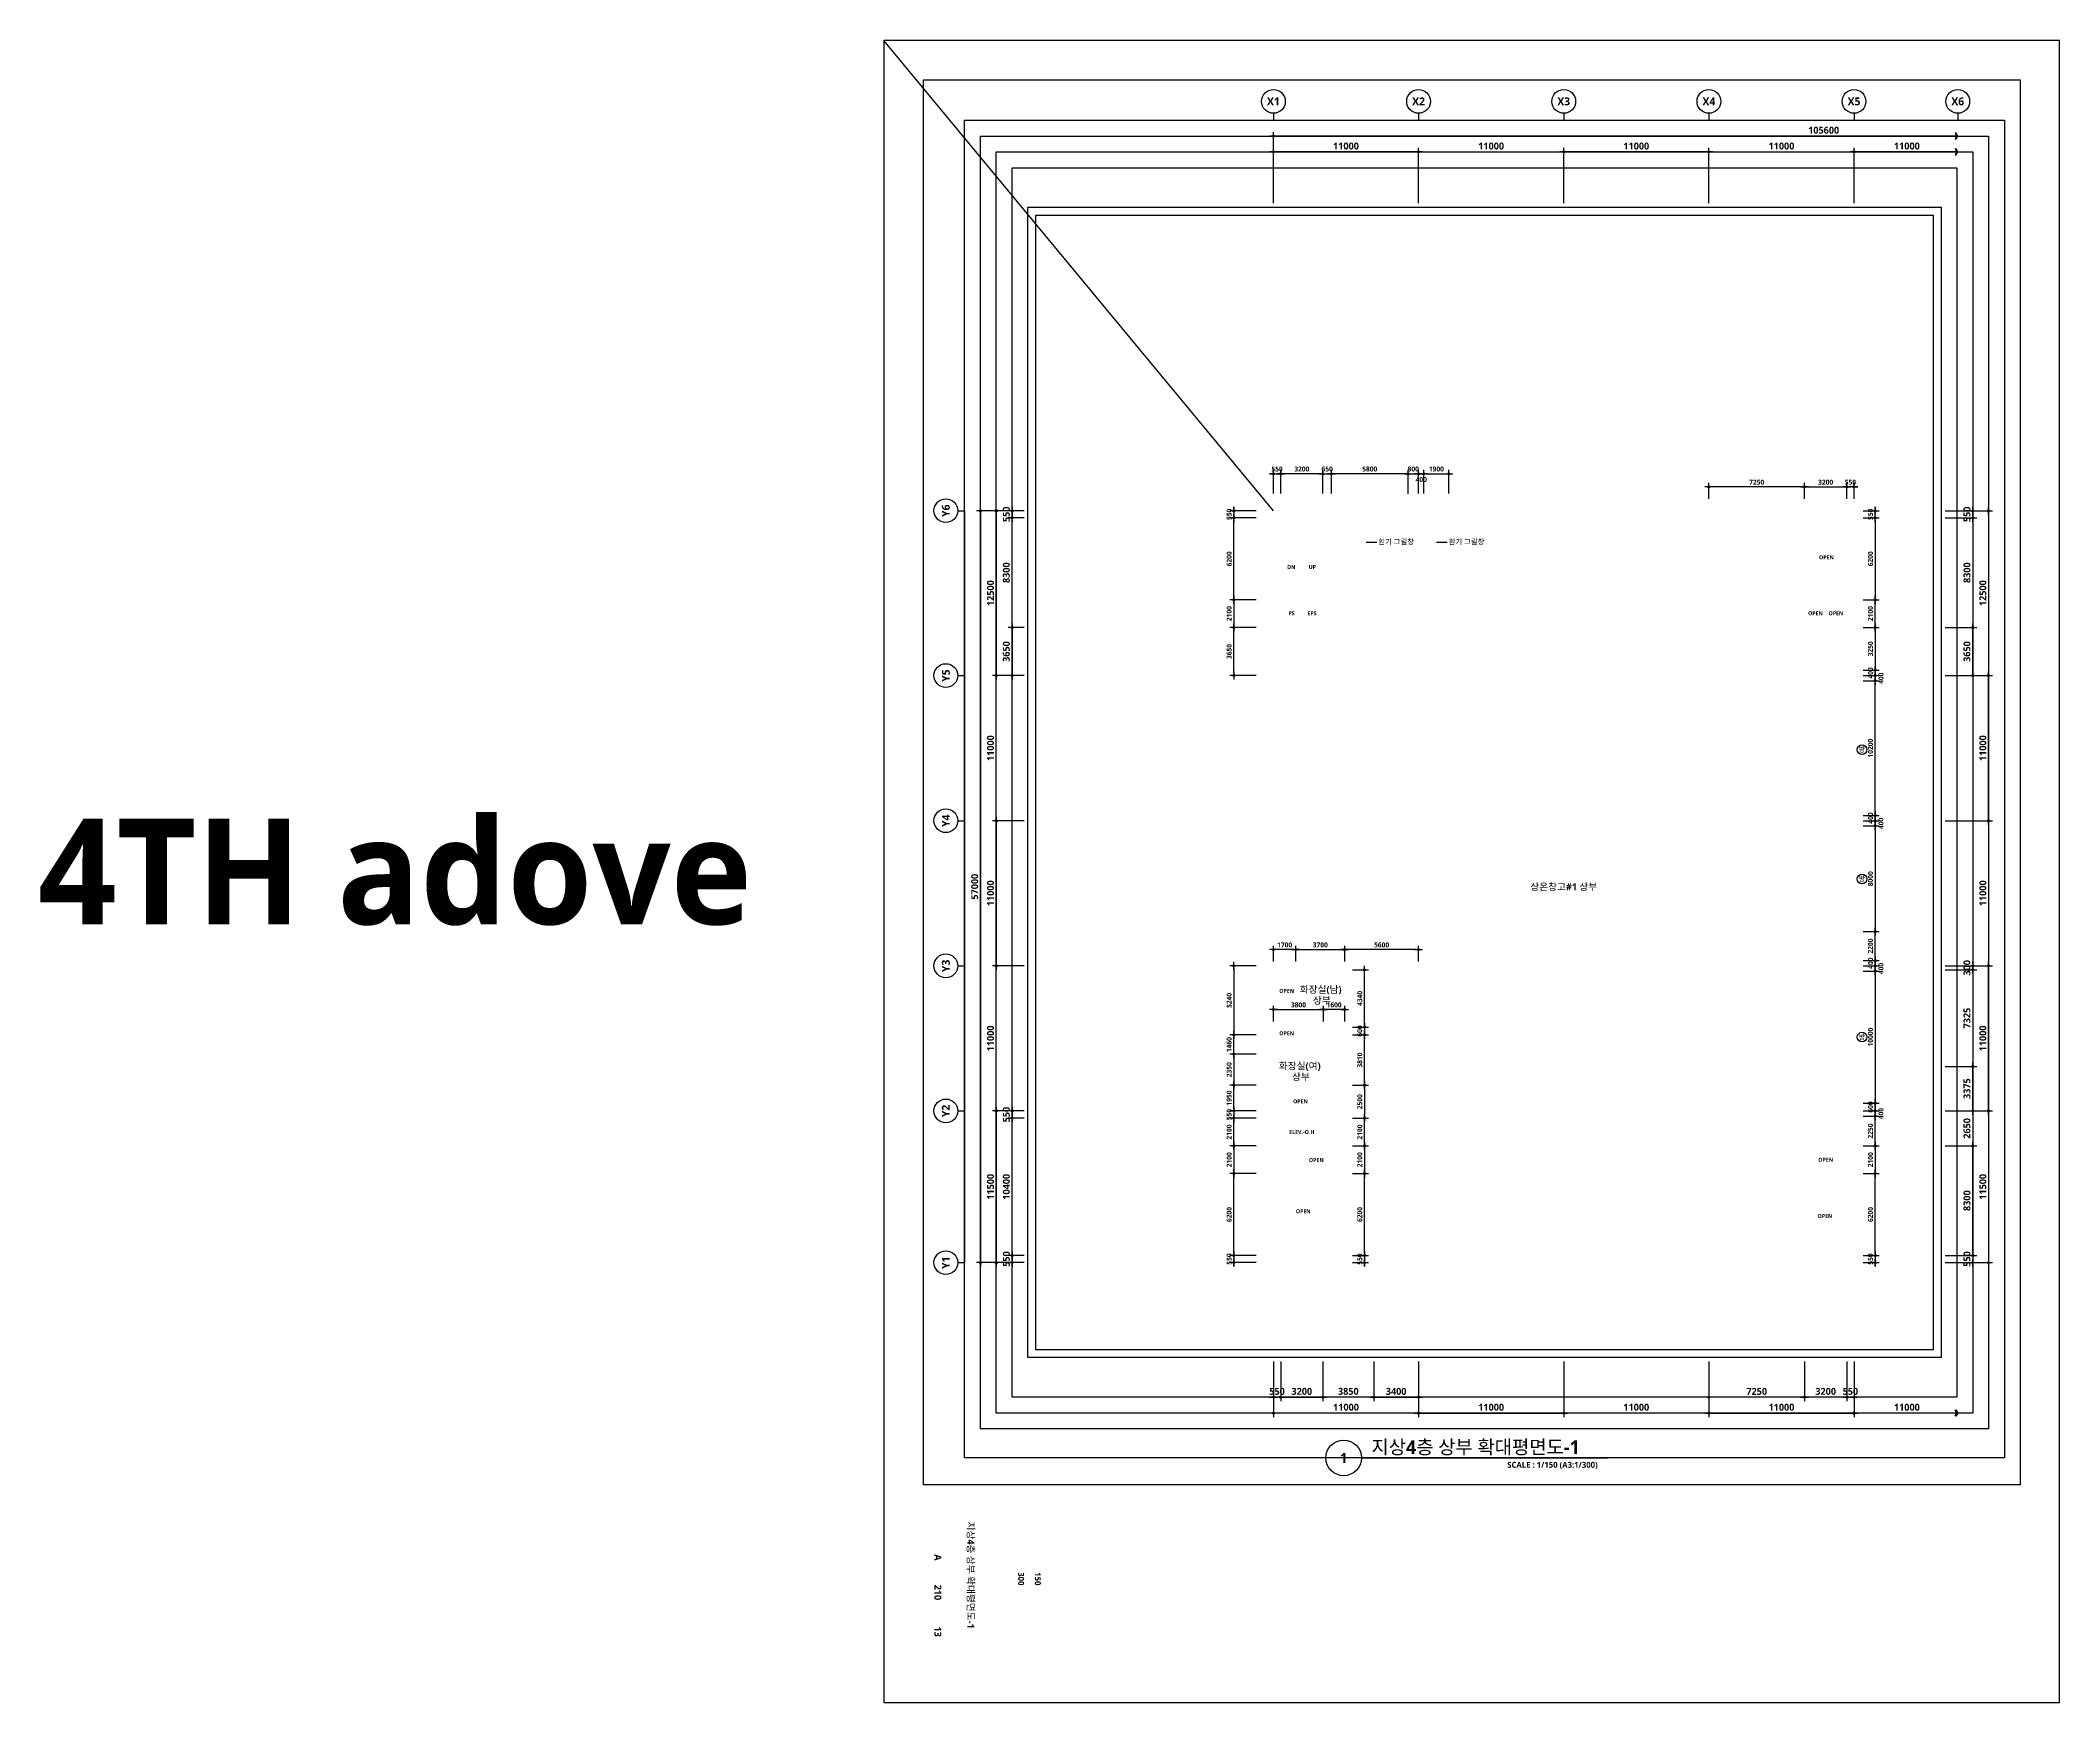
# Model space of a CAD drawing. Header units: millimetres. Extents: x -63924 to 190228206, y 0 to 456875599.
# Drawn here: x -63924 to 89100, y 756000 to 882000 of the extents above; entities that cross this region are included whole.
import ezdxf
from ezdxf.enums import TextEntityAlignment as Align

# ---------------------------------------------------------------- set-up
doc = ezdxf.new("R2010")
doc.units = ezdxf.units.MM
doc.header["$LTSCALE"] = 150
doc.header["$MEASUREMENT"] = 0
doc.header["$PDSIZE"] = -10
doc.layers.get('0').update_dxf_attribs({"linetype": 'CONTINUOUS'})
doc.layers.get('Defpoints').update_dxf_attribs({"color": 153, "linetype": 'CONTINUOUS'})
for name, color, linetype in [('A-ANNO-DIM', 4, 'CONTINUOUS'), ('A-ANNO-LEAD', 4, 'CONTINUOUS'), ('A-ANNO-SYMB', 7, 'CONTINUOUS'), ('A-ANNO-TEXT1', 7, 'CONTINUOUS'), ('A-ANNO-TEXT2', 3, 'CONTINUOUS'), ('A-ANNO-TITL', 7, 'CONTINUOUS'), ('A-ST-AXIS-BUB', 7, 'CONTINUOUS'), ('A-ST-AXIS-DIM', 7, 'CONTINUOUS'), ('AA-XXXX-TXT1', 2, 'CONTINUOUS')]:
    doc.layers.add(name, color=color, linetype=linetype)
for name, color, linetype, plot in [('Defpoint', 161, 'CONTINUOUS', False), ('G(그리드1)', 185, 'CONTINUOUS', False), ('G(그리드2)', 235, 'CONTINUOUS', False)]:
    doc.layers.add(name, color=color, linetype=linetype, plot=plot)
doc.styles.add('2020음성 1차', font='')
doc.styles.add('SH_대대리576', font='')
doc.styles.add('SH_진천_나눔', font='')
doc.styles.get('2020음성 1차').set_extended_font_data('NanumGothic', bold=True)
doc.styles.get('SH_대대리576').set_extended_font_data('NanumGothic', bold=True)
doc.styles.get('SH_진천_나눔').set_extended_font_data('NanumGothic', bold=True)
doc.dimstyles.new('SHP 300', dxfattribs={"dimscale": 150, "dimtxt": 3.5, "dimasz": 1, "dimexe": 2, "dimexo": 2, "dimgap": 1, "dimtad": 1, "dimdec": 0, "dimzin": 0, "dimdsep": 46, "dimtxsty": 'SH_대대리576', "dimblk": 'DIMDOT', "dimcen": 0.09, "dimclrt": 3, "dimadec": 0, "dimazin": 1, "dimtfac": 1, "dimtdec": 0, "dimtix": 1, "dimtmove": 2, "dimatfit": 0, "dimldrblk": 'DIMDOT', "dimfxl": 1, "dimtolj": 1, "dimtzin": 0, "dimarcsym": 0})
doc.dimstyles.new('SHP300내부', dxfattribs={"dimscale": 150, "dimtxt": 2.5, "dimasz": 1, "dimexe": 2, "dimexo": 2, "dimgap": 1, "dimtad": 1, "dimdec": 0, "dimzin": 0, "dimdsep": 46, "dimtxsty": 'SH_대대리576', "dimblk": 'DIMDOT', "dimcen": 0.09, "dimclrd": 256, "dimclre": 256, "dimclrt": 3, "dimadec": 0, "dimazin": 1, "dimtfac": 1, "dimtdec": 0, "dimtix": 1, "dimtmove": 2, "dimatfit": 0, "dimldrblk": 'DIMDOT', "dimfxl": 1, "dimtolj": 1, "dimtzin": 0, "dimlwd": -1, "dimlwe": -1, "dimarcsym": 0})

# ---------------------------------------------------------------- blocks, each defined once
blk = doc.blocks.new('*U13')
at = {"layer": 'A-ANNO-TITL'}
blk.add_line((0, 0), (6217, 0), dxfattribs=at)
blk.add_circle((-450, 0), 450, dxfattribs=at)
at = {"layer": 'AA-XXXX-TXT1', "color": 7, "style": 'SH_대대리576'}
blk.add_attdef('NO1', text='', height=300, dxfattribs=at).set_placement((-450, 0), align=Align.MIDDLE)
at = {"layer": 'AA-XXXX-TXT1', "style": 'SH_대대리576'}
blk.add_attdef('DWG.TITLE', (250, 100), '', height=350, dxfattribs=at)
blk.add_attdef('SCALE', text='', height=150, dxfattribs=at).set_placement((5967, -100), align=Align.TOP_RIGHT)
blk = doc.blocks.new('A-ST-AXIS-BUB-1')
at = {"layer": 'A-ST-AXIS-BUB'}
blk.add_line((0, 350), (0, 0), dxfattribs=at)
blk.add_circle((0, 950), 600, dxfattribs=at)
blk = doc.blocks.new('DIMDOT')
at = {"color": 0}
blk.add_line((-2, 0), (2, 0), dxfattribs=at)
for radius in [0.5, 0.25]:
    blk.add_circle((0, 0), radius, dxfattribs=at)
blk = doc.blocks.new('*D243')
at = {"layer": 'A-ST-AXIS-DIM', "color": 0, "lineweight": -2, "transparency": 16777216}
for p, q in [((29520, 869650), (29520, 873850)), ((40520, 869650), (40520, 873850)), ((40370, 873550), (29670, 873550))]:
    blk.add_line(p, q, dxfattribs=at)
at = {"layer": 'Defpoints', "color": 0, "transparency": 16777216}
for p in [(29520, 873550), (29520, 869350), (40520, 869350)]:
    blk.add_point(p, dxfattribs=at)
at = {"layer": 'A-ST-AXIS-DIM', "color": 0, "linetype": 'ByBlock', "lineweight": -2, "transparency": 16777216, "xscale": 150, "yscale": 150, "zscale": 150, "rotation": 180}
blk.add_blockref('DIMDOT', (29520, 873550), dxfattribs=at)
at = {"layer": 'A-ST-AXIS-DIM', "color": 0, "linetype": 'ByBlock', "lineweight": -2, "transparency": 16777216, "xscale": 150, "yscale": 150, "zscale": 150}
blk.add_blockref('DIMDOT', (40520, 873550), dxfattribs=at)
at = {"layer": 'A-ST-AXIS-DIM', "color": 3, "transparency": 16777216, "insert": (35020, 873988), "char_height": 525, "attachment_point": 5, "style": 'SH_대대리576'}
blk.add_mtext('\\A1;11000', dxfattribs=at)
blk = doc.blocks.new('*D244')
at = {"layer": 'A-ST-AXIS-DIM', "color": 0, "lineweight": -2, "transparency": 16777216}
for p, q in [((40520, 869650), (40520, 873850)), ((51520, 869650), (51520, 873850)), ((40670, 873550), (51370, 873550))]:
    blk.add_line(p, q, dxfattribs=at)
at = {"layer": 'Defpoints', "color": 0, "transparency": 16777216}
for p in [(51520, 873550), (40520, 869350), (51520, 869350)]:
    blk.add_point(p, dxfattribs=at)
at = {"layer": 'A-ST-AXIS-DIM', "color": 0, "linetype": 'ByBlock', "lineweight": -2, "transparency": 16777216, "xscale": 150, "yscale": 150, "zscale": 150, "rotation": 180}
blk.add_blockref('DIMDOT', (40520, 873550), dxfattribs=at)
at = {"layer": 'A-ST-AXIS-DIM', "color": 0, "linetype": 'ByBlock', "lineweight": -2, "transparency": 16777216, "xscale": 150, "yscale": 150, "zscale": 150}
blk.add_blockref('DIMDOT', (51520, 873550), dxfattribs=at)
at = {"layer": 'A-ST-AXIS-DIM', "color": 3, "transparency": 16777216, "insert": (46020, 873988), "char_height": 525, "attachment_point": 5, "style": 'SH_대대리576'}
blk.add_mtext('\\A1;11000', dxfattribs=at)
blk = doc.blocks.new('*D245')
at = {"layer": 'A-ST-AXIS-DIM', "color": 0, "lineweight": -2, "transparency": 16777216}
for p, q in [((51520, 869650), (51520, 873850)), ((62520, 869650), (62520, 873850)), ((62370, 873550), (51670, 873550))]:
    blk.add_line(p, q, dxfattribs=at)
at = {"layer": 'Defpoints', "color": 0, "transparency": 16777216}
for p in [(51520, 873550), (51520, 869350), (62520, 869350)]:
    blk.add_point(p, dxfattribs=at)
at = {"layer": 'A-ST-AXIS-DIM', "color": 0, "linetype": 'ByBlock', "lineweight": -2, "transparency": 16777216, "xscale": 150, "yscale": 150, "zscale": 150, "rotation": 180}
blk.add_blockref('DIMDOT', (51520, 873550), dxfattribs=at)
at = {"layer": 'A-ST-AXIS-DIM', "color": 0, "linetype": 'ByBlock', "lineweight": -2, "transparency": 16777216, "xscale": 150, "yscale": 150, "zscale": 150}
blk.add_blockref('DIMDOT', (62520, 873550), dxfattribs=at)
at = {"layer": 'A-ST-AXIS-DIM', "color": 3, "transparency": 16777216, "insert": (57020, 873988), "char_height": 525, "attachment_point": 5, "style": 'SH_대대리576'}
blk.add_mtext('\\A1;11000', dxfattribs=at)
blk = doc.blocks.new('*D246')
at = {"layer": 'A-ST-AXIS-DIM', "color": 0, "lineweight": -2, "transparency": 16777216}
for p, q in [((62520, 869650), (62520, 873850)), ((73520, 869650), (73520, 873850)), ((62670, 873550), (73370, 873550))]:
    blk.add_line(p, q, dxfattribs=at)
at = {"layer": 'Defpoints', "color": 0, "transparency": 16777216}
for p in [(73520, 873550), (62520, 869350), (73520, 869350)]:
    blk.add_point(p, dxfattribs=at)
at = {"layer": 'A-ST-AXIS-DIM', "color": 0, "linetype": 'ByBlock', "lineweight": -2, "transparency": 16777216, "xscale": 150, "yscale": 150, "zscale": 150, "rotation": 180}
blk.add_blockref('DIMDOT', (62520, 873550), dxfattribs=at)
at = {"layer": 'A-ST-AXIS-DIM', "color": 0, "linetype": 'ByBlock', "lineweight": -2, "transparency": 16777216, "xscale": 150, "yscale": 150, "zscale": 150}
blk.add_blockref('DIMDOT', (73520, 873550), dxfattribs=at)
at = {"layer": 'A-ST-AXIS-DIM', "color": 3, "transparency": 16777216, "insert": (68020, 873988), "char_height": 525, "attachment_point": 5, "style": 'SH_대대리576'}
blk.add_mtext('\\A1;11000', dxfattribs=at)
blk = doc.blocks.new('*D1508')
at = {"layer": 'A-ST-AXIS-DIM', "color": 0, "lineweight": -2, "transparency": 16777216}
for p, q in [((10620, 800850), (8220, 800850)), ((8520, 800700), (8520, 789500)), ((10620, 789350), (8220, 789350))]:
    blk.add_line(p, q, dxfattribs=at)
at = {"layer": 'Defpoints', "color": 0, "transparency": 16777216}
for p in [(10920, 800850), (8520, 789350), (10920, 789350)]:
    blk.add_point(p, dxfattribs=at)
at = {"layer": 'A-ST-AXIS-DIM', "color": 0, "linetype": 'ByBlock', "lineweight": -2, "transparency": 16777216, "xscale": 150, "yscale": 150, "zscale": 150}
for p, rotation in [((8520, 800850), 90), ((8520, 789350), 270)]:
    blk.add_blockref('DIMDOT', p, dxfattribs=dict(at, rotation=rotation))
at = {"layer": 'A-ST-AXIS-DIM', "color": 3, "transparency": 16777216, "insert": (8081, 795100), "char_height": 525, "attachment_point": 5, "rotation": 90, "style": 'SH_대대리576'}
blk.add_mtext('\\A1;11500', dxfattribs=at)
blk = doc.blocks.new('*D1509')
at = {"layer": 'A-ST-AXIS-DIM', "color": 0, "lineweight": -2, "transparency": 16777216}
for p, q in [((10620, 811850), (8220, 811850)), ((8520, 801000), (8520, 811700)), ((10620, 800850), (8220, 800850))]:
    blk.add_line(p, q, dxfattribs=at)
at = {"layer": 'Defpoints', "color": 0, "transparency": 16777216}
for p in [(8520, 811850), (10920, 811850), (10920, 800850)]:
    blk.add_point(p, dxfattribs=at)
at = {"layer": 'A-ST-AXIS-DIM', "color": 0, "linetype": 'ByBlock', "lineweight": -2, "transparency": 16777216, "xscale": 150, "yscale": 150, "zscale": 150}
for p, rotation in [((8520, 811850), 90), ((8520, 800850), 270)]:
    blk.add_blockref('DIMDOT', p, dxfattribs=dict(at, rotation=rotation))
at = {"layer": 'A-ST-AXIS-DIM', "color": 3, "transparency": 16777216, "insert": (8082, 806350), "char_height": 525, "attachment_point": 5, "rotation": 90, "style": 'SH_대대리576'}
blk.add_mtext('\\A1;11000', dxfattribs=at)
blk = doc.blocks.new('*D1510')
at = {"layer": 'A-ST-AXIS-DIM', "color": 0, "lineweight": -2, "transparency": 16777216}
for p, q in [((10620, 822850), (8220, 822850)), ((8520, 822700), (8520, 812000)), ((10620, 811850), (8220, 811850))]:
    blk.add_line(p, q, dxfattribs=at)
at = {"layer": 'Defpoints', "color": 0, "transparency": 16777216}
for p in [(10920, 822850), (8520, 811850), (10920, 811850)]:
    blk.add_point(p, dxfattribs=at)
at = {"layer": 'A-ST-AXIS-DIM', "color": 0, "linetype": 'ByBlock', "lineweight": -2, "transparency": 16777216, "xscale": 150, "yscale": 150, "zscale": 150}
for p, rotation in [((8520, 822850), 90), ((8520, 811850), 270)]:
    blk.add_blockref('DIMDOT', p, dxfattribs=dict(at, rotation=rotation))
at = {"layer": 'A-ST-AXIS-DIM', "color": 3, "transparency": 16777216, "insert": (8082, 817350), "char_height": 525, "attachment_point": 5, "rotation": 90, "style": 'SH_대대리576'}
blk.add_mtext('\\A1;11000', dxfattribs=at)
blk = doc.blocks.new('*D1511')
at = {"layer": 'A-ST-AXIS-DIM', "color": 0, "lineweight": -2, "transparency": 16777216}
for p, q in [((10620, 833850), (8220, 833850)), ((8520, 823000), (8520, 833700)), ((10620, 822850), (8220, 822850))]:
    blk.add_line(p, q, dxfattribs=at)
at = {"layer": 'Defpoints', "color": 0, "transparency": 16777216}
for p in [(8520, 833850), (10920, 833850), (10920, 822850)]:
    blk.add_point(p, dxfattribs=at)
at = {"layer": 'A-ST-AXIS-DIM', "color": 0, "linetype": 'ByBlock', "lineweight": -2, "transparency": 16777216, "xscale": 150, "yscale": 150, "zscale": 150}
for p, rotation in [((8520, 833850), 90), ((8520, 822850), 270)]:
    blk.add_blockref('DIMDOT', p, dxfattribs=dict(at, rotation=rotation))
at = {"layer": 'A-ST-AXIS-DIM', "color": 3, "transparency": 16777216, "insert": (8082, 828350), "char_height": 525, "attachment_point": 5, "rotation": 90, "style": 'SH_대대리576'}
blk.add_mtext('\\A1;11000', dxfattribs=at)
blk = doc.blocks.new('*D1512')
at = {"layer": 'A-ST-AXIS-DIM', "color": 0, "lineweight": -2, "transparency": 16777216}
for p, q in [((10620, 846350), (8220, 846350)), ((8520, 846200), (8520, 834000)), ((10620, 833850), (8220, 833850))]:
    blk.add_line(p, q, dxfattribs=at)
at = {"layer": 'Defpoints', "color": 0, "transparency": 16777216}
for p in [(10920, 846350), (8520, 833850), (10920, 833850)]:
    blk.add_point(p, dxfattribs=at)
at = {"layer": 'A-ST-AXIS-DIM', "color": 0, "linetype": 'ByBlock', "lineweight": -2, "transparency": 16777216, "xscale": 150, "yscale": 150, "zscale": 150}
for p, rotation in [((8520, 846350), 90), ((8520, 833850), 270)]:
    blk.add_blockref('DIMDOT', p, dxfattribs=dict(at, rotation=rotation))
at = {"layer": 'A-ST-AXIS-DIM', "color": 3, "transparency": 16777216, "insert": (8081, 840100), "char_height": 525, "attachment_point": 5, "rotation": 90, "style": 'SH_대대리576'}
blk.add_mtext('\\A1;12500', dxfattribs=at)
blk = doc.blocks.new('*D1513')
at = {"layer": 'A-ST-AXIS-DIM', "color": 0, "lineweight": -2, "transparency": 16777216}
for p, q in [((10620, 846350), (7020, 846350)), ((7320, 846200), (7320, 789500)), ((10620, 789350), (7020, 789350))]:
    blk.add_line(p, q, dxfattribs=at)
at = {"layer": 'Defpoints', "color": 0, "transparency": 16777216}
for p in [(10920, 846350), (7320, 789350), (10920, 789350)]:
    blk.add_point(p, dxfattribs=at)
at = {"layer": 'A-ST-AXIS-DIM', "color": 0, "linetype": 'ByBlock', "lineweight": -2, "transparency": 16777216, "xscale": 150, "yscale": 150, "zscale": 150}
for p, rotation in [((7320, 846350), 90), ((7320, 789350), 270)]:
    blk.add_blockref('DIMDOT', p, dxfattribs=dict(at, rotation=rotation))
at = {"layer": 'A-ST-AXIS-DIM', "color": 3, "transparency": 16777216, "insert": (6881, 817850), "char_height": 525, "attachment_point": 5, "rotation": 90, "style": 'SH_대대리576'}
blk.add_mtext('\\A1;57000', dxfattribs=at)
blk = doc.blocks.new('*D1514')
at = {"layer": 'A-ST-AXIS-DIM', "color": 0, "lineweight": -2, "transparency": 16777216}
for p, q in [((10620, 800300), (9420, 800300)), ((9720, 790050), (9720, 800150)), ((10620, 789900), (9420, 789900))]:
    blk.add_line(p, q, dxfattribs=at)
at = {"layer": 'Defpoints', "color": 0, "transparency": 16777216}
for p in [(9720, 800300), (10920, 800300), (10920, 789900)]:
    blk.add_point(p, dxfattribs=at)
at = {"layer": 'A-ST-AXIS-DIM', "color": 0, "linetype": 'ByBlock', "lineweight": -2, "transparency": 16777216, "xscale": 150, "yscale": 150, "zscale": 150}
for p, rotation in [((9720, 800300), 90), ((9720, 789900), 270)]:
    blk.add_blockref('DIMDOT', p, dxfattribs=dict(at, rotation=rotation))
at = {"layer": 'A-ST-AXIS-DIM', "color": 3, "transparency": 16777216, "insert": (9282, 795100), "char_height": 525, "attachment_point": 5, "rotation": 90, "style": 'SH_대대리576'}
blk.add_mtext('\\A1;10400', dxfattribs=at)
blk = doc.blocks.new('*D1515')
at = {"layer": 'A-ST-AXIS-DIM', "color": 0, "lineweight": -2, "transparency": 16777216}
for p, q in [((10620, 800850), (9420, 800850)), ((9720, 801000), (9720, 801150)), ((9720, 800850), (9720, 800300)), ((10620, 800300), (9420, 800300)), ((9720, 800150), (9720, 800000))]:
    blk.add_line(p, q, dxfattribs=at)
at = {"layer": 'Defpoints', "color": 0, "transparency": 16777216}
for p in [(10920, 800850), (9720, 800300), (10920, 800300)]:
    blk.add_point(p, dxfattribs=at)
at = {"layer": 'A-ST-AXIS-DIM', "color": 0, "linetype": 'ByBlock', "lineweight": -2, "transparency": 16777216, "xscale": 150, "yscale": 150, "zscale": 150}
for p, rotation in [((9720, 800850), 270), ((9720, 800300), 90)]:
    blk.add_blockref('DIMDOT', p, dxfattribs=dict(at, rotation=rotation))
at = {"layer": 'A-ST-AXIS-DIM', "color": 3, "transparency": 16777216, "insert": (9281, 800575), "char_height": 525, "attachment_point": 5, "rotation": 90, "style": 'SH_대대리576'}
blk.add_mtext('\\A1;550', dxfattribs=at)
blk = doc.blocks.new('*D1516')
at = {"layer": 'A-ST-AXIS-DIM', "color": 0, "lineweight": -2, "transparency": 16777216}
for p, q in [((10620, 789900), (9420, 789900)), ((9720, 790050), (9720, 790200)), ((9720, 789900), (9720, 789350)), ((10620, 789350), (9420, 789350)), ((9720, 789200), (9720, 789050))]:
    blk.add_line(p, q, dxfattribs=at)
at = {"layer": 'Defpoints', "color": 0, "transparency": 16777216}
for p in [(10920, 789900), (9720, 789350), (10920, 789350)]:
    blk.add_point(p, dxfattribs=at)
at = {"layer": 'A-ST-AXIS-DIM', "color": 0, "linetype": 'ByBlock', "lineweight": -2, "transparency": 16777216, "xscale": 150, "yscale": 150, "zscale": 150}
for p, rotation in [((9720, 789900), 270), ((9720, 789350), 90)]:
    blk.add_blockref('DIMDOT', p, dxfattribs=dict(at, rotation=rotation))
at = {"layer": 'A-ST-AXIS-DIM', "color": 3, "transparency": 16777216, "insert": (9281, 789625), "char_height": 525, "attachment_point": 5, "rotation": 90, "style": 'SH_대대리576'}
blk.add_mtext('\\A1;550', dxfattribs=at)
blk = doc.blocks.new('*D1517')
at = {"layer": 'A-ST-AXIS-DIM', "color": 0, "lineweight": -2, "transparency": 16777216}
for p, q in [((10620, 845800), (9420, 845800)), ((9720, 837650), (9720, 845650)), ((10620, 837500), (9420, 837500))]:
    blk.add_line(p, q, dxfattribs=at)
at = {"layer": 'Defpoints', "color": 0, "transparency": 16777216}
for p in [(9720, 845800), (10920, 845800), (10920, 837500)]:
    blk.add_point(p, dxfattribs=at)
at = {"layer": 'A-ST-AXIS-DIM', "color": 0, "linetype": 'ByBlock', "lineweight": -2, "transparency": 16777216, "xscale": 150, "yscale": 150, "zscale": 150}
for p, rotation in [((9720, 845800), 90), ((9720, 837500), 270)]:
    blk.add_blockref('DIMDOT', p, dxfattribs=dict(at, rotation=rotation))
at = {"layer": 'A-ST-AXIS-DIM', "color": 3, "transparency": 16777216, "insert": (9280, 841650), "char_height": 525, "attachment_point": 5, "rotation": 90, "style": 'SH_대대리576'}
blk.add_mtext('\\A1;8300', dxfattribs=at)
blk = doc.blocks.new('*D1518')
at = {"layer": 'A-ST-AXIS-DIM', "color": 0, "lineweight": -2, "transparency": 16777216}
for p, q in [((10620, 846350), (9420, 846350)), ((9720, 846500), (9720, 846650)), ((9720, 846350), (9720, 845800)), ((10620, 845800), (9420, 845800)), ((9720, 845650), (9720, 845500))]:
    blk.add_line(p, q, dxfattribs=at)
at = {"layer": 'Defpoints', "color": 0, "transparency": 16777216}
for p in [(10920, 846350), (9720, 845800), (10920, 845800)]:
    blk.add_point(p, dxfattribs=at)
at = {"layer": 'A-ST-AXIS-DIM', "color": 0, "linetype": 'ByBlock', "lineweight": -2, "transparency": 16777216, "xscale": 150, "yscale": 150, "zscale": 150}
for p, rotation in [((9720, 846350), 270), ((9720, 845800), 90)]:
    blk.add_blockref('DIMDOT', p, dxfattribs=dict(at, rotation=rotation))
at = {"layer": 'A-ST-AXIS-DIM', "color": 3, "transparency": 16777216, "insert": (9281, 846075), "char_height": 525, "attachment_point": 5, "rotation": 90, "style": 'SH_대대리576'}
blk.add_mtext('\\A1;550', dxfattribs=at)
blk = doc.blocks.new('*D1519')
at = {"layer": 'A-ST-AXIS-DIM', "color": 0, "lineweight": -2, "transparency": 16777216}
for p, q in [((10620, 837500), (9420, 837500)), ((9720, 837350), (9720, 834000)), ((10620, 833850), (9420, 833850))]:
    blk.add_line(p, q, dxfattribs=at)
at = {"layer": 'Defpoints', "color": 0, "transparency": 16777216}
for p in [(10920, 837500), (9720, 833850), (10920, 833850)]:
    blk.add_point(p, dxfattribs=at)
at = {"layer": 'A-ST-AXIS-DIM', "color": 0, "linetype": 'ByBlock', "lineweight": -2, "transparency": 16777216, "xscale": 150, "yscale": 150, "zscale": 150}
for p, rotation in [((9720, 837500), 90), ((9720, 833850), 270)]:
    blk.add_blockref('DIMDOT', p, dxfattribs=dict(at, rotation=rotation))
at = {"layer": 'A-ST-AXIS-DIM', "color": 3, "transparency": 16777216, "insert": (9280, 835675), "char_height": 525, "attachment_point": 5, "rotation": 90, "style": 'SH_대대리576'}
blk.add_mtext('\\A1;3650', dxfattribs=at)
blk = doc.blocks.new('*D1520')
at = {"layer": 'A-ST-AXIS-DIM', "color": 0, "lineweight": -2, "transparency": 16777216}
for p, q in [((29520, 781850), (29520, 777650)), ((40520, 781850), (40520, 777650)), ((40370, 777950), (29670, 777950))]:
    blk.add_line(p, q, dxfattribs=at)
at = {"layer": 'Defpoints', "color": 0, "transparency": 16777216}
for p in [(29520, 782150), (40520, 782150), (29520, 777950)]:
    blk.add_point(p, dxfattribs=at)
at = {"layer": 'A-ST-AXIS-DIM', "color": 0, "linetype": 'ByBlock', "lineweight": -2, "transparency": 16777216, "xscale": 150, "yscale": 150, "zscale": 150, "rotation": 180}
blk.add_blockref('DIMDOT', (29520, 777950), dxfattribs=at)
at = {"layer": 'A-ST-AXIS-DIM', "color": 0, "linetype": 'ByBlock', "lineweight": -2, "transparency": 16777216, "xscale": 150, "yscale": 150, "zscale": 150}
blk.add_blockref('DIMDOT', (40520, 777950), dxfattribs=at)
at = {"layer": 'A-ST-AXIS-DIM', "color": 3, "transparency": 16777216, "insert": (35020, 778388), "char_height": 525, "attachment_point": 5, "style": 'SH_대대리576'}
blk.add_mtext('\\A1;11000', dxfattribs=at)
blk = doc.blocks.new('*D1521')
at = {"layer": 'A-ST-AXIS-DIM', "color": 0, "lineweight": -2, "transparency": 16777216}
for p, q in [((40520, 781850), (40520, 777650)), ((51520, 781850), (51520, 777650)), ((40670, 777950), (51370, 777950))]:
    blk.add_line(p, q, dxfattribs=at)
at = {"layer": 'Defpoints', "color": 0, "transparency": 16777216}
for p in [(40520, 782150), (51520, 782150), (51520, 777950)]:
    blk.add_point(p, dxfattribs=at)
at = {"layer": 'A-ST-AXIS-DIM', "color": 0, "linetype": 'ByBlock', "lineweight": -2, "transparency": 16777216, "xscale": 150, "yscale": 150, "zscale": 150, "rotation": 180}
blk.add_blockref('DIMDOT', (40520, 777950), dxfattribs=at)
at = {"layer": 'A-ST-AXIS-DIM', "color": 0, "linetype": 'ByBlock', "lineweight": -2, "transparency": 16777216, "xscale": 150, "yscale": 150, "zscale": 150}
blk.add_blockref('DIMDOT', (51520, 777950), dxfattribs=at)
at = {"layer": 'A-ST-AXIS-DIM', "color": 3, "transparency": 16777216, "insert": (46020, 778388), "char_height": 525, "attachment_point": 5, "style": 'SH_대대리576'}
blk.add_mtext('\\A1;11000', dxfattribs=at)
blk = doc.blocks.new('*D1522')
at = {"layer": 'A-ST-AXIS-DIM', "color": 0, "lineweight": -2, "transparency": 16777216}
for p, q in [((51520, 781850), (51520, 777650)), ((62520, 781850), (62520, 777650)), ((62370, 777950), (51670, 777950))]:
    blk.add_line(p, q, dxfattribs=at)
at = {"layer": 'Defpoints', "color": 0, "transparency": 16777216}
for p in [(51520, 782150), (62520, 782150), (51520, 777950)]:
    blk.add_point(p, dxfattribs=at)
at = {"layer": 'A-ST-AXIS-DIM', "color": 0, "linetype": 'ByBlock', "lineweight": -2, "transparency": 16777216, "xscale": 150, "yscale": 150, "zscale": 150, "rotation": 180}
blk.add_blockref('DIMDOT', (51520, 777950), dxfattribs=at)
at = {"layer": 'A-ST-AXIS-DIM', "color": 0, "linetype": 'ByBlock', "lineweight": -2, "transparency": 16777216, "xscale": 150, "yscale": 150, "zscale": 150}
blk.add_blockref('DIMDOT', (62520, 777950), dxfattribs=at)
at = {"layer": 'A-ST-AXIS-DIM', "color": 3, "transparency": 16777216, "insert": (57020, 778388), "char_height": 525, "attachment_point": 5, "style": 'SH_대대리576'}
blk.add_mtext('\\A1;11000', dxfattribs=at)
blk = doc.blocks.new('*D1523')
at = {"layer": 'A-ST-AXIS-DIM', "color": 0, "lineweight": -2, "transparency": 16777216}
for p, q in [((62520, 781850), (62520, 777650)), ((73520, 781850), (73520, 777650)), ((62670, 777950), (73370, 777950))]:
    blk.add_line(p, q, dxfattribs=at)
at = {"layer": 'Defpoints', "color": 0, "transparency": 16777216}
for p in [(62520, 782150), (73520, 782150), (73520, 777950)]:
    blk.add_point(p, dxfattribs=at)
at = {"layer": 'A-ST-AXIS-DIM', "color": 0, "linetype": 'ByBlock', "lineweight": -2, "transparency": 16777216, "xscale": 150, "yscale": 150, "zscale": 150, "rotation": 180}
blk.add_blockref('DIMDOT', (62520, 777950), dxfattribs=at)
at = {"layer": 'A-ST-AXIS-DIM', "color": 0, "linetype": 'ByBlock', "lineweight": -2, "transparency": 16777216, "xscale": 150, "yscale": 150, "zscale": 150}
blk.add_blockref('DIMDOT', (73520, 777950), dxfattribs=at)
at = {"layer": 'A-ST-AXIS-DIM', "color": 3, "transparency": 16777216, "insert": (68020, 778388), "char_height": 525, "attachment_point": 5, "style": 'SH_대대리576'}
blk.add_mtext('\\A1;11000', dxfattribs=at)
blk = doc.blocks.new('*D1524')
at = {"layer": 'A-ST-AXIS-DIM', "color": 0, "lineweight": -2, "transparency": 16777216}
for p, q in [((72970, 781850), (72970, 778850)), ((73520, 781850), (73520, 778850)), ((72820, 779150), (72670, 779150)), ((72970, 779150), (73520, 779150)), ((73670, 779150), (73820, 779150))]:
    blk.add_line(p, q, dxfattribs=at)
at = {"layer": 'Defpoints', "color": 0, "transparency": 16777216}
for p in [(72970, 782150), (73520, 782150), (73520, 779150)]:
    blk.add_point(p, dxfattribs=at)
at = {"layer": 'A-ST-AXIS-DIM', "color": 0, "linetype": 'ByBlock', "lineweight": -2, "transparency": 16777216, "xscale": 150, "yscale": 150, "zscale": 150}
blk.add_blockref('DIMDOT', (72970, 779150), dxfattribs=at)
at = {"layer": 'A-ST-AXIS-DIM', "color": 0, "linetype": 'ByBlock', "lineweight": -2, "transparency": 16777216, "xscale": 150, "yscale": 150, "zscale": 150, "rotation": 180}
blk.add_blockref('DIMDOT', (73520, 779150), dxfattribs=at)
at = {"layer": 'A-ST-AXIS-DIM', "color": 3, "transparency": 16777216, "insert": (73245, 779589), "char_height": 525, "attachment_point": 5, "style": 'SH_대대리576'}
blk.add_mtext('\\A1;550', dxfattribs=at)
blk = doc.blocks.new('*D1525')
at = {"layer": 'A-ST-AXIS-DIM', "color": 0, "lineweight": -2, "transparency": 16777216}
for p, q in [((69770, 781850), (69770, 778850)), ((72970, 781850), (72970, 778850)), ((72820, 779150), (69920, 779150))]:
    blk.add_line(p, q, dxfattribs=at)
at = {"layer": 'Defpoints', "color": 0, "transparency": 16777216}
for p in [(69770, 782150), (72970, 782150), (69770, 779150)]:
    blk.add_point(p, dxfattribs=at)
at = {"layer": 'A-ST-AXIS-DIM', "color": 0, "linetype": 'ByBlock', "lineweight": -2, "transparency": 16777216, "xscale": 150, "yscale": 150, "zscale": 150, "rotation": 180}
blk.add_blockref('DIMDOT', (69770, 779150), dxfattribs=at)
at = {"layer": 'A-ST-AXIS-DIM', "color": 0, "linetype": 'ByBlock', "lineweight": -2, "transparency": 16777216, "xscale": 150, "yscale": 150, "zscale": 150}
blk.add_blockref('DIMDOT', (72970, 779150), dxfattribs=at)
at = {"layer": 'A-ST-AXIS-DIM', "color": 3, "transparency": 16777216, "insert": (71370, 779590), "char_height": 525, "attachment_point": 5, "style": 'SH_대대리576'}
blk.add_mtext('\\A1;3200', dxfattribs=at)
blk = doc.blocks.new('*D1526')
at = {"layer": 'A-ST-AXIS-DIM', "color": 0, "lineweight": -2, "transparency": 16777216}
for p, q in [((30070, 781850), (30070, 778850)), ((33270, 781850), (33270, 778850)), ((30220, 779150), (33120, 779150))]:
    blk.add_line(p, q, dxfattribs=at)
at = {"layer": 'Defpoints', "color": 0, "transparency": 16777216}
for p in [(30070, 782150), (33270, 782150), (33270, 779150)]:
    blk.add_point(p, dxfattribs=at)
at = {"layer": 'A-ST-AXIS-DIM', "color": 0, "linetype": 'ByBlock', "lineweight": -2, "transparency": 16777216, "xscale": 150, "yscale": 150, "zscale": 150, "rotation": 180}
blk.add_blockref('DIMDOT', (30070, 779150), dxfattribs=at)
at = {"layer": 'A-ST-AXIS-DIM', "color": 0, "linetype": 'ByBlock', "lineweight": -2, "transparency": 16777216, "xscale": 150, "yscale": 150, "zscale": 150}
blk.add_blockref('DIMDOT', (33270, 779150), dxfattribs=at)
at = {"layer": 'A-ST-AXIS-DIM', "color": 3, "transparency": 16777216, "insert": (31670, 779590), "char_height": 525, "attachment_point": 5, "style": 'SH_대대리576'}
blk.add_mtext('\\A1;3200', dxfattribs=at)
blk = doc.blocks.new('*D1527')
at = {"layer": 'A-ST-AXIS-DIM', "color": 0, "lineweight": -2, "transparency": 16777216}
for p, q in [((33270, 781850), (33270, 778850)), ((37120, 781850), (37120, 778850)), ((36970, 779150), (33420, 779150))]:
    blk.add_line(p, q, dxfattribs=at)
at = {"layer": 'Defpoints', "color": 0, "transparency": 16777216}
for p in [(33270, 782150), (37120, 782150), (33270, 779150)]:
    blk.add_point(p, dxfattribs=at)
at = {"layer": 'A-ST-AXIS-DIM', "color": 0, "linetype": 'ByBlock', "lineweight": -2, "transparency": 16777216, "xscale": 150, "yscale": 150, "zscale": 150, "rotation": 180}
blk.add_blockref('DIMDOT', (33270, 779150), dxfattribs=at)
at = {"layer": 'A-ST-AXIS-DIM', "color": 0, "linetype": 'ByBlock', "lineweight": -2, "transparency": 16777216, "xscale": 150, "yscale": 150, "zscale": 150}
blk.add_blockref('DIMDOT', (37120, 779150), dxfattribs=at)
at = {"layer": 'A-ST-AXIS-DIM', "color": 3, "transparency": 16777216, "insert": (35195, 779590), "char_height": 525, "attachment_point": 5, "style": 'SH_대대리576'}
blk.add_mtext('\\A1;3850', dxfattribs=at)
blk = doc.blocks.new('*D1528')
at = {"layer": 'A-ST-AXIS-DIM', "color": 0, "lineweight": -2, "transparency": 16777216}
for p, q in [((37120, 781850), (37120, 778850)), ((40520, 781850), (40520, 778850)), ((37270, 779150), (40370, 779150))]:
    blk.add_line(p, q, dxfattribs=at)
at = {"layer": 'Defpoints', "color": 0, "transparency": 16777216}
for p in [(37120, 782150), (40520, 782150), (40520, 779150)]:
    blk.add_point(p, dxfattribs=at)
at = {"layer": 'A-ST-AXIS-DIM', "color": 0, "linetype": 'ByBlock', "lineweight": -2, "transparency": 16777216, "xscale": 150, "yscale": 150, "zscale": 150, "rotation": 180}
blk.add_blockref('DIMDOT', (37120, 779150), dxfattribs=at)
at = {"layer": 'A-ST-AXIS-DIM', "color": 0, "linetype": 'ByBlock', "lineweight": -2, "transparency": 16777216, "xscale": 150, "yscale": 150, "zscale": 150}
blk.add_blockref('DIMDOT', (40520, 779150), dxfattribs=at)
at = {"layer": 'A-ST-AXIS-DIM', "color": 3, "transparency": 16777216, "insert": (38820, 779590), "char_height": 525, "attachment_point": 5, "style": 'SH_대대리576'}
blk.add_mtext('\\A1;3400', dxfattribs=at)
blk = doc.blocks.new('*D1529')
at = {"layer": 'A-ST-AXIS-DIM', "color": 0, "lineweight": -2, "transparency": 16777216}
for p, q in [((29520, 781850), (29520, 778850)), ((30070, 781850), (30070, 778850)), ((29370, 779150), (29220, 779150)), ((30070, 779150), (29520, 779150)), ((30220, 779150), (30370, 779150))]:
    blk.add_line(p, q, dxfattribs=at)
at = {"layer": 'Defpoints', "color": 0, "transparency": 16777216}
for p in [(29520, 782150), (30070, 782150), (29520, 779150)]:
    blk.add_point(p, dxfattribs=at)
at = {"layer": 'A-ST-AXIS-DIM', "color": 0, "linetype": 'ByBlock', "lineweight": -2, "transparency": 16777216, "xscale": 150, "yscale": 150, "zscale": 150}
blk.add_blockref('DIMDOT', (29520, 779150), dxfattribs=at)
at = {"layer": 'A-ST-AXIS-DIM', "color": 0, "linetype": 'ByBlock', "lineweight": -2, "transparency": 16777216, "xscale": 150, "yscale": 150, "zscale": 150, "rotation": 180}
blk.add_blockref('DIMDOT', (30070, 779150), dxfattribs=at)
at = {"layer": 'A-ST-AXIS-DIM', "color": 3, "transparency": 16777216, "insert": (29795, 779589), "char_height": 525, "attachment_point": 5, "style": 'SH_대대리576'}
blk.add_mtext('\\A1;550', dxfattribs=at)
blk = doc.blocks.new('*D1530')
at = {"layer": 'A-ST-AXIS-DIM', "color": 0, "lineweight": -2, "transparency": 16777216}
for p, q in [((62520, 781850), (62520, 778850)), ((69770, 781850), (69770, 778850)), ((69620, 779150), (62670, 779150))]:
    blk.add_line(p, q, dxfattribs=at)
at = {"layer": 'Defpoints', "color": 0, "transparency": 16777216}
for p in [(62520, 782150), (69770, 782150), (62520, 779150)]:
    blk.add_point(p, dxfattribs=at)
at = {"layer": 'A-ST-AXIS-DIM', "color": 0, "linetype": 'ByBlock', "lineweight": -2, "transparency": 16777216, "xscale": 150, "yscale": 150, "zscale": 150, "rotation": 180}
blk.add_blockref('DIMDOT', (62520, 779150), dxfattribs=at)
at = {"layer": 'A-ST-AXIS-DIM', "color": 0, "linetype": 'ByBlock', "lineweight": -2, "transparency": 16777216, "xscale": 150, "yscale": 150, "zscale": 150}
blk.add_blockref('DIMDOT', (69770, 779150), dxfattribs=at)
at = {"layer": 'A-ST-AXIS-DIM', "color": 3, "transparency": 16777216, "insert": (66145, 779589), "char_height": 525, "attachment_point": 5, "style": 'SH_대대리576'}
blk.add_mtext('\\A1;7250', dxfattribs=at)
blk = doc.blocks.new('*D1531')
at = {"layer": 'A-ST-AXIS-DIM', "color": 0, "lineweight": -2, "transparency": 16777216}
for p, q in [((80420, 800850), (84020, 800850)), ((83720, 800700), (83720, 789500)), ((80420, 789350), (84020, 789350))]:
    blk.add_line(p, q, dxfattribs=at)
at = {"layer": 'Defpoints', "color": 0, "transparency": 16777216}
for p in [(80120, 800850), (80120, 789350), (83720, 789350)]:
    blk.add_point(p, dxfattribs=at)
at = {"layer": 'A-ST-AXIS-DIM', "color": 0, "linetype": 'ByBlock', "lineweight": -2, "transparency": 16777216, "xscale": 150, "yscale": 150, "zscale": 150}
for p, rotation in [((83720, 800850), 90), ((83720, 789350), 270)]:
    blk.add_blockref('DIMDOT', p, dxfattribs=dict(at, rotation=rotation))
at = {"layer": 'A-ST-AXIS-DIM', "color": 3, "transparency": 16777216, "insert": (83281, 795100), "char_height": 525, "attachment_point": 5, "rotation": 90, "style": 'SH_대대리576'}
blk.add_mtext('\\A1;11500', dxfattribs=at)
blk = doc.blocks.new('*D1532')
at = {"layer": 'A-ST-AXIS-DIM', "color": 0, "lineweight": -2, "transparency": 16777216}
for p, q in [((80420, 811850), (84020, 811850)), ((83720, 801000), (83720, 811700)), ((80420, 800850), (84020, 800850))]:
    blk.add_line(p, q, dxfattribs=at)
at = {"layer": 'Defpoints', "color": 0, "transparency": 16777216}
for p in [(80120, 811850), (83720, 811850), (80120, 800850)]:
    blk.add_point(p, dxfattribs=at)
at = {"layer": 'A-ST-AXIS-DIM', "color": 0, "linetype": 'ByBlock', "lineweight": -2, "transparency": 16777216, "xscale": 150, "yscale": 150, "zscale": 150}
for p, rotation in [((83720, 811850), 90), ((83720, 800850), 270)]:
    blk.add_blockref('DIMDOT', p, dxfattribs=dict(at, rotation=rotation))
at = {"layer": 'A-ST-AXIS-DIM', "color": 3, "transparency": 16777216, "insert": (83282, 806350), "char_height": 525, "attachment_point": 5, "rotation": 90, "style": 'SH_대대리576'}
blk.add_mtext('\\A1;11000', dxfattribs=at)
blk = doc.blocks.new('*D1533')
at = {"layer": 'A-ST-AXIS-DIM', "color": 0, "lineweight": -2, "transparency": 16777216}
for p, q in [((80420, 822850), (84020, 822850)), ((83720, 822700), (83720, 812000)), ((80420, 811850), (84020, 811850))]:
    blk.add_line(p, q, dxfattribs=at)
at = {"layer": 'Defpoints', "color": 0, "transparency": 16777216}
for p in [(80120, 822850), (80120, 811850), (83720, 811850)]:
    blk.add_point(p, dxfattribs=at)
at = {"layer": 'A-ST-AXIS-DIM', "color": 0, "linetype": 'ByBlock', "lineweight": -2, "transparency": 16777216, "xscale": 150, "yscale": 150, "zscale": 150}
for p, rotation in [((83720, 822850), 90), ((83720, 811850), 270)]:
    blk.add_blockref('DIMDOT', p, dxfattribs=dict(at, rotation=rotation))
at = {"layer": 'A-ST-AXIS-DIM', "color": 3, "transparency": 16777216, "insert": (83282, 817350), "char_height": 525, "attachment_point": 5, "rotation": 90, "style": 'SH_대대리576'}
blk.add_mtext('\\A1;11000', dxfattribs=at)
blk = doc.blocks.new('*D1534')
at = {"layer": 'A-ST-AXIS-DIM', "color": 0, "lineweight": -2, "transparency": 16777216}
for p, q in [((80420, 833850), (84020, 833850)), ((83720, 823000), (83720, 833700)), ((80420, 822850), (84020, 822850))]:
    blk.add_line(p, q, dxfattribs=at)
at = {"layer": 'Defpoints', "color": 0, "transparency": 16777216}
for p in [(80120, 833850), (83720, 833850), (80120, 822850)]:
    blk.add_point(p, dxfattribs=at)
at = {"layer": 'A-ST-AXIS-DIM', "color": 0, "linetype": 'ByBlock', "lineweight": -2, "transparency": 16777216, "xscale": 150, "yscale": 150, "zscale": 150}
for p, rotation in [((83720, 833850), 90), ((83720, 822850), 270)]:
    blk.add_blockref('DIMDOT', p, dxfattribs=dict(at, rotation=rotation))
at = {"layer": 'A-ST-AXIS-DIM', "color": 3, "transparency": 16777216, "insert": (83282, 828350), "char_height": 525, "attachment_point": 5, "rotation": 90, "style": 'SH_대대리576'}
blk.add_mtext('\\A1;11000', dxfattribs=at)
blk = doc.blocks.new('*D1535')
at = {"layer": 'A-ST-AXIS-DIM', "color": 0, "lineweight": -2, "transparency": 16777216}
for p, q in [((80420, 846350), (84020, 846350)), ((83720, 846200), (83720, 834000)), ((80420, 833850), (84020, 833850))]:
    blk.add_line(p, q, dxfattribs=at)
at = {"layer": 'Defpoints', "color": 0, "transparency": 16777216}
for p in [(80120, 846350), (80120, 833850), (83720, 833850)]:
    blk.add_point(p, dxfattribs=at)
at = {"layer": 'A-ST-AXIS-DIM', "color": 0, "linetype": 'ByBlock', "lineweight": -2, "transparency": 16777216, "xscale": 150, "yscale": 150, "zscale": 150}
for p, rotation in [((83720, 846350), 90), ((83720, 833850), 270)]:
    blk.add_blockref('DIMDOT', p, dxfattribs=dict(at, rotation=rotation))
at = {"layer": 'A-ST-AXIS-DIM', "color": 3, "transparency": 16777216, "insert": (83281, 840100), "char_height": 525, "attachment_point": 5, "rotation": 90, "style": 'SH_대대리576'}
blk.add_mtext('\\A1;12500', dxfattribs=at)
blk = doc.blocks.new('*D1536')
at = {"layer": 'A-ST-AXIS-DIM', "color": 0, "lineweight": -2, "transparency": 16777216}
for p, q in [((80420, 789900), (82820, 789900)), ((82520, 790050), (82520, 790200)), ((82520, 789900), (82520, 789350)), ((80420, 789350), (82820, 789350)), ((82520, 789200), (82520, 789050))]:
    blk.add_line(p, q, dxfattribs=at)
at = {"layer": 'Defpoints', "color": 0, "transparency": 16777216}
for p in [(80120, 789900), (80120, 789350), (82520, 789350)]:
    blk.add_point(p, dxfattribs=at)
at = {"layer": 'A-ST-AXIS-DIM', "color": 0, "linetype": 'ByBlock', "lineweight": -2, "transparency": 16777216, "xscale": 150, "yscale": 150, "zscale": 150}
for p, rotation in [((82520, 789900), 270), ((82520, 789350), 90)]:
    blk.add_blockref('DIMDOT', p, dxfattribs=dict(at, rotation=rotation))
at = {"layer": 'A-ST-AXIS-DIM', "color": 3, "transparency": 16777216, "insert": (82081, 789625), "char_height": 525, "attachment_point": 5, "rotation": 90, "style": 'SH_대대리576'}
blk.add_mtext('\\A1;550', dxfattribs=at)
blk = doc.blocks.new('*D1537')
at = {"layer": 'A-ST-AXIS-DIM', "color": 0, "lineweight": -2, "transparency": 16777216}
for p, q in [((80420, 798200), (82820, 798200)), ((82520, 790050), (82520, 798050)), ((80420, 789900), (82820, 789900))]:
    blk.add_line(p, q, dxfattribs=at)
at = {"layer": 'Defpoints', "color": 0, "transparency": 16777216}
for p in [(80120, 798200), (82520, 798200), (80120, 789900)]:
    blk.add_point(p, dxfattribs=at)
at = {"layer": 'A-ST-AXIS-DIM', "color": 0, "linetype": 'ByBlock', "lineweight": -2, "transparency": 16777216, "xscale": 150, "yscale": 150, "zscale": 150}
for p, rotation in [((82520, 798200), 90), ((82520, 789900), 270)]:
    blk.add_blockref('DIMDOT', p, dxfattribs=dict(at, rotation=rotation))
at = {"layer": 'A-ST-AXIS-DIM', "color": 3, "transparency": 16777216, "insert": (82080, 794050), "char_height": 525, "attachment_point": 5, "rotation": 90, "style": 'SH_대대리576'}
blk.add_mtext('\\A1;8300', dxfattribs=at)
blk = doc.blocks.new('*D1538')
at = {"layer": 'A-ST-AXIS-DIM', "color": 0, "lineweight": -2, "transparency": 16777216}
for p, q in [((80420, 800850), (82820, 800850)), ((82520, 800700), (82520, 798350)), ((80420, 798200), (82820, 798200))]:
    blk.add_line(p, q, dxfattribs=at)
at = {"layer": 'Defpoints', "color": 0, "transparency": 16777216}
for p in [(80120, 800850), (80120, 798200), (82520, 798200)]:
    blk.add_point(p, dxfattribs=at)
at = {"layer": 'A-ST-AXIS-DIM', "color": 0, "linetype": 'ByBlock', "lineweight": -2, "transparency": 16777216, "xscale": 150, "yscale": 150, "zscale": 150}
for p, rotation in [((82520, 800850), 90), ((82520, 798200), 270)]:
    blk.add_blockref('DIMDOT', p, dxfattribs=dict(at, rotation=rotation))
at = {"layer": 'A-ST-AXIS-DIM', "color": 3, "transparency": 16777216, "insert": (82080, 799525), "char_height": 525, "attachment_point": 5, "rotation": 90, "style": 'SH_대대리576'}
blk.add_mtext('\\A1;2650', dxfattribs=at)
blk = doc.blocks.new('*D1539')
at = {"layer": 'A-ST-AXIS-DIM', "color": 0, "lineweight": -2, "transparency": 16777216}
for p, q in [((80420, 845800), (82820, 845800)), ((82520, 845650), (82520, 837650)), ((80420, 837500), (82820, 837500))]:
    blk.add_line(p, q, dxfattribs=at)
at = {"layer": 'Defpoints', "color": 0, "transparency": 16777216}
for p in [(80120, 845800), (80120, 837500), (82520, 837500)]:
    blk.add_point(p, dxfattribs=at)
at = {"layer": 'A-ST-AXIS-DIM', "color": 0, "linetype": 'ByBlock', "lineweight": -2, "transparency": 16777216, "xscale": 150, "yscale": 150, "zscale": 150}
for p, rotation in [((82520, 845800), 90), ((82520, 837500), 270)]:
    blk.add_blockref('DIMDOT', p, dxfattribs=dict(at, rotation=rotation))
at = {"layer": 'A-ST-AXIS-DIM', "color": 3, "transparency": 16777216, "insert": (82080, 841650), "char_height": 525, "attachment_point": 5, "rotation": 90, "style": 'SH_대대리576'}
blk.add_mtext('\\A1;8300', dxfattribs=at)
blk = doc.blocks.new('*D1540')
at = {"layer": 'A-ST-AXIS-DIM', "color": 0, "lineweight": -2, "transparency": 16777216}
for p, q in [((80420, 837500), (82820, 837500)), ((82520, 834000), (82520, 837350)), ((80420, 833850), (82820, 833850))]:
    blk.add_line(p, q, dxfattribs=at)
at = {"layer": 'Defpoints', "color": 0, "transparency": 16777216}
for p in [(80120, 837500), (82520, 837500), (80120, 833850)]:
    blk.add_point(p, dxfattribs=at)
at = {"layer": 'A-ST-AXIS-DIM', "color": 0, "linetype": 'ByBlock', "lineweight": -2, "transparency": 16777216, "xscale": 150, "yscale": 150, "zscale": 150}
for p, rotation in [((82520, 837500), 90), ((82520, 833850), 270)]:
    blk.add_blockref('DIMDOT', p, dxfattribs=dict(at, rotation=rotation))
at = {"layer": 'A-ST-AXIS-DIM', "color": 3, "transparency": 16777216, "insert": (82080, 835675), "char_height": 525, "attachment_point": 5, "rotation": 90, "style": 'SH_대대리576'}
blk.add_mtext('\\A1;3650', dxfattribs=at)
blk = doc.blocks.new('*D1541')
at = {"layer": 'A-ST-AXIS-DIM', "color": 0, "lineweight": -2, "transparency": 16777216}
for p, q in [((80420, 846350), (82820, 846350)), ((82520, 846500), (82520, 846650)), ((82520, 845800), (82520, 846350)), ((80420, 845800), (82820, 845800)), ((82520, 845650), (82520, 845500))]:
    blk.add_line(p, q, dxfattribs=at)
at = {"layer": 'Defpoints', "color": 0, "transparency": 16777216}
for p in [(80120, 846350), (82520, 846350), (80120, 845800)]:
    blk.add_point(p, dxfattribs=at)
at = {"layer": 'A-ST-AXIS-DIM', "color": 0, "linetype": 'ByBlock', "lineweight": -2, "transparency": 16777216, "xscale": 150, "yscale": 150, "zscale": 150}
for p, rotation in [((82520, 846350), 270), ((82520, 845800), 90)]:
    blk.add_blockref('DIMDOT', p, dxfattribs=dict(at, rotation=rotation))
at = {"layer": 'A-ST-AXIS-DIM', "color": 3, "transparency": 16777216, "insert": (82081, 846075), "char_height": 525, "attachment_point": 5, "rotation": 90, "style": 'SH_대대리576'}
blk.add_mtext('\\A1;550', dxfattribs=at)
blk = doc.blocks.new('*D1542')
at = {"layer": 'A-ST-AXIS-DIM', "color": 0, "lineweight": -2, "transparency": 16777216}
for p, q in [((80420, 804225), (82820, 804225)), ((82520, 801000), (82520, 804075)), ((80420, 800850), (82820, 800850))]:
    blk.add_line(p, q, dxfattribs=at)
at = {"layer": 'Defpoints', "color": 0, "transparency": 16777216}
for p in [(80120, 804225), (82520, 804225), (80120, 800850)]:
    blk.add_point(p, dxfattribs=at)
at = {"layer": 'A-ST-AXIS-DIM', "color": 0, "linetype": 'ByBlock', "lineweight": -2, "transparency": 16777216, "xscale": 150, "yscale": 150, "zscale": 150}
for p, rotation in [((82520, 804225), 90), ((82520, 800850), 270)]:
    blk.add_blockref('DIMDOT', p, dxfattribs=dict(at, rotation=rotation))
at = {"layer": 'A-ST-AXIS-DIM', "color": 3, "transparency": 16777216, "insert": (82080.28054, 802537.5), "char_height": 525, "attachment_point": 5, "rotation": 90, "style": 'SH_대대리576'}
blk.add_mtext('\\A1;3375', dxfattribs=at)
blk = doc.blocks.new('*D1543')
at = {"layer": 'A-ST-AXIS-DIM', "color": 0, "lineweight": -2, "transparency": 16777216}
for p, q in [((80420, 811550), (82820, 811550)), ((82520, 811400), (82520, 804375)), ((80420, 804225), (82820, 804225))]:
    blk.add_line(p, q, dxfattribs=at)
at = {"layer": 'Defpoints', "color": 0, "transparency": 16777216}
for p in [(80120, 811550), (80120, 804225), (82520, 804225)]:
    blk.add_point(p, dxfattribs=at)
at = {"layer": 'A-ST-AXIS-DIM', "color": 0, "linetype": 'ByBlock', "lineweight": -2, "transparency": 16777216, "xscale": 150, "yscale": 150, "zscale": 150}
for p, rotation in [((82520, 811550), 90), ((82520, 804225), 270)]:
    blk.add_blockref('DIMDOT', p, dxfattribs=dict(at, rotation=rotation))
at = {"layer": 'A-ST-AXIS-DIM', "color": 3, "transparency": 16777216, "insert": (82080.28054, 807887.5), "char_height": 525, "attachment_point": 5, "rotation": 90, "style": 'SH_대대리576'}
blk.add_mtext('\\A1;7325', dxfattribs=at)
blk = doc.blocks.new('*D1544')
at = {"layer": 'A-ST-AXIS-DIM', "color": 0, "lineweight": -2, "transparency": 16777216}
for p, q in [((80420, 811850), (82820, 811850)), ((80420, 811550), (82820, 811550)), ((82520, 812000), (82520, 812150)), ((82520, 811550), (82520, 811850)), ((82520, 811400), (82520, 811250))]:
    blk.add_line(p, q, dxfattribs=at)
at = {"layer": 'Defpoints', "color": 0, "transparency": 16777216}
for p in [(80120, 811850), (80120, 811550), (82520, 811850)]:
    blk.add_point(p, dxfattribs=at)
at = {"layer": 'A-ST-AXIS-DIM', "color": 0, "linetype": 'ByBlock', "lineweight": -2, "transparency": 16777216, "xscale": 150, "yscale": 150, "zscale": 150}
for p, rotation in [((82520, 811850), 270), ((82520, 811550), 90)]:
    blk.add_blockref('DIMDOT', p, dxfattribs=dict(at, rotation=rotation))
at = {"layer": 'A-ST-AXIS-DIM', "color": 3, "transparency": 16777216, "insert": (82080.28054, 811700), "char_height": 525, "attachment_point": 5, "rotation": 90, "style": 'SH_대대리576'}
blk.add_mtext('\\A1;300', dxfattribs=at)
blk = doc.blocks.new('*D1584')
at = {"layer": 'A-ANNO-DIM', "transparency": 16777216}
for p, q in [((28220, 798200), (26220, 798200)), ((26520, 798050), (26520, 796250)), ((28220, 796100), (26220, 796100))]:
    blk.add_line(p, q, dxfattribs=at)
at = {"layer": 'Defpoints', "color": 0, "transparency": 16777216}
for p in [(28520, 798200), (26520, 796100), (28520, 796100)]:
    blk.add_point(p, dxfattribs=at)
at = {"layer": 'A-ANNO-DIM', "linetype": 'ByBlock', "transparency": 16777216, "xscale": 150, "yscale": 150, "zscale": 150}
for p, rotation in [((26520, 798200), 90), ((26520, 796100), 270)]:
    blk.add_blockref('DIMDOT', p, dxfattribs=dict(at, rotation=rotation))
at = {"layer": 'A-ANNO-DIM', "color": 3, "transparency": 16777216, "insert": (26164, 797150), "char_height": 375, "attachment_point": 5, "rotation": 90, "style": 'SH_대대리576'}
blk.add_mtext('\\A1;2100', dxfattribs=at)
blk = doc.blocks.new('*D1585')
at = {"layer": 'A-ANNO-DIM', "transparency": 16777216}
for p, q in [((28220, 800300), (26220, 800300)), ((26520, 798350), (26520, 800150)), ((28220, 798200), (26220, 798200))]:
    blk.add_line(p, q, dxfattribs=at)
at = {"layer": 'Defpoints', "color": 0, "transparency": 16777216}
for p in [(26520, 800300), (28520, 800300), (28520, 798200)]:
    blk.add_point(p, dxfattribs=at)
at = {"layer": 'A-ANNO-DIM', "linetype": 'ByBlock', "transparency": 16777216, "xscale": 150, "yscale": 150, "zscale": 150}
for p, rotation in [((26520, 800300), 90), ((26520, 798200), 270)]:
    blk.add_blockref('DIMDOT', p, dxfattribs=dict(at, rotation=rotation))
at = {"layer": 'A-ANNO-DIM', "color": 3, "transparency": 16777216, "insert": (26164, 799250), "char_height": 375, "attachment_point": 5, "rotation": 90, "style": 'SH_대대리576'}
blk.add_mtext('\\A1;2100', dxfattribs=at)
blk = doc.blocks.new('*D1586')
at = {"layer": 'A-ANNO-DIM', "transparency": 16777216}
for p, q in [((28220, 796100), (26220, 796100)), ((26520, 790050), (26520, 795950)), ((28220, 789900), (26220, 789900))]:
    blk.add_line(p, q, dxfattribs=at)
at = {"layer": 'Defpoints', "color": 0, "transparency": 16777216}
for p in [(26520, 796100), (28520, 796100), (28520, 789900)]:
    blk.add_point(p, dxfattribs=at)
at = {"layer": 'A-ANNO-DIM', "linetype": 'ByBlock', "transparency": 16777216, "xscale": 150, "yscale": 150, "zscale": 150}
for p, rotation in [((26520, 796100), 89.99999999999997), ((26520, 789900), 269.9999999999999)]:
    blk.add_blockref('DIMDOT', p, dxfattribs=dict(at, rotation=rotation))
at = {"layer": 'A-ANNO-DIM', "color": 3, "transparency": 16777216, "insert": (26163, 793000), "char_height": 375, "attachment_point": 5, "rotation": 90, "style": 'SH_대대리576'}
blk.add_mtext('\\A1;6200', dxfattribs=at)
blk = doc.blocks.new('*D1587')
at = {"layer": 'A-ANNO-DIM', "transparency": 16777216}
for p, q in [((28220, 800850), (26220, 800850)), ((26520, 801000), (26520, 801150)), ((26520, 800850), (26520, 800300)), ((28220, 800300), (26220, 800300)), ((26520, 800150), (26520, 800000))]:
    blk.add_line(p, q, dxfattribs=at)
at = {"layer": 'Defpoints', "color": 0, "transparency": 16777216}
for p in [(28520, 800850), (26520, 800300), (28520, 800300)]:
    blk.add_point(p, dxfattribs=at)
at = {"layer": 'A-ANNO-DIM', "linetype": 'ByBlock', "transparency": 16777216, "xscale": 150, "yscale": 150, "zscale": 150}
for p, rotation in [((26520, 800850), 270), ((26520, 800300), 90)]:
    blk.add_blockref('DIMDOT', p, dxfattribs=dict(at, rotation=rotation))
at = {"layer": 'A-ANNO-DIM', "color": 3, "transparency": 16777216, "insert": (26164, 800575), "char_height": 375, "attachment_point": 5, "rotation": 90, "style": 'SH_대대리576'}
blk.add_mtext('\\A1;550', dxfattribs=at)
blk = doc.blocks.new('*D1588')
at = {"layer": 'A-ANNO-DIM', "transparency": 16777216}
for p, q in [((28220, 789900), (26220, 789900)), ((26520, 790050), (26520, 790200)), ((26520, 789900), (26520, 789350)), ((28220, 789350), (26220, 789350)), ((26520, 789200), (26520, 789050))]:
    blk.add_line(p, q, dxfattribs=at)
at = {"layer": 'Defpoints', "color": 0, "transparency": 16777216}
for p in [(28520, 789900), (26520, 789350), (28520, 789350)]:
    blk.add_point(p, dxfattribs=at)
at = {"layer": 'A-ANNO-DIM', "linetype": 'ByBlock', "transparency": 16777216, "xscale": 150, "yscale": 150, "zscale": 150}
for p, rotation in [((26520, 789900), 270), ((26520, 789350), 90)]:
    blk.add_blockref('DIMDOT', p, dxfattribs=dict(at, rotation=rotation))
at = {"layer": 'A-ANNO-DIM', "color": 3, "transparency": 16777216, "insert": (26164, 789625), "char_height": 375, "attachment_point": 5, "rotation": 90, "style": 'SH_대대리576'}
blk.add_mtext('\\A1;550', dxfattribs=at)
blk = doc.blocks.new('*D1589')
at = {"layer": 'A-ANNO-DIM', "transparency": 16777216}
for p, q in [((28220, 845800), (26220, 845800)), ((26520, 839750), (26520, 845650)), ((28220, 839600), (26220, 839600))]:
    blk.add_line(p, q, dxfattribs=at)
at = {"layer": 'Defpoints', "color": 0, "transparency": 16777216}
for p in [(26520, 845800), (28520, 845800), (28520, 839600)]:
    blk.add_point(p, dxfattribs=at)
at = {"layer": 'A-ANNO-DIM', "linetype": 'ByBlock', "transparency": 16777216, "xscale": 150, "yscale": 150, "zscale": 150}
for p, rotation in [((26520, 845800), 89.99999999999997), ((26520, 839600), 269.9999999999999)]:
    blk.add_blockref('DIMDOT', p, dxfattribs=dict(at, rotation=rotation))
at = {"layer": 'A-ANNO-DIM', "color": 3, "transparency": 16777216, "insert": (26163, 842700), "char_height": 375, "attachment_point": 5, "rotation": 90, "style": 'SH_대대리576'}
blk.add_mtext('\\A1;6200', dxfattribs=at)
blk = doc.blocks.new('*D1590')
at = {"layer": 'A-ANNO-DIM', "transparency": 16777216}
for p, q in [((28220, 846350), (26220, 846350)), ((26520, 846500), (26520, 846650)), ((26520, 846350), (26520, 845800)), ((28220, 845800), (26220, 845800)), ((26520, 845650), (26520, 845500))]:
    blk.add_line(p, q, dxfattribs=at)
at = {"layer": 'Defpoints', "color": 0, "transparency": 16777216}
for p in [(28520, 846350), (26520, 845800), (28520, 845800)]:
    blk.add_point(p, dxfattribs=at)
at = {"layer": 'A-ANNO-DIM', "linetype": 'ByBlock', "transparency": 16777216, "xscale": 150, "yscale": 150, "zscale": 150}
for p, rotation in [((26520, 846350), 270), ((26520, 845800), 90)]:
    blk.add_blockref('DIMDOT', p, dxfattribs=dict(at, rotation=rotation))
at = {"layer": 'A-ANNO-DIM', "color": 3, "transparency": 16777216, "insert": (26164, 846075), "char_height": 375, "attachment_point": 5, "rotation": 90, "style": 'SH_대대리576'}
blk.add_mtext('\\A1;550', dxfattribs=at)
blk = doc.blocks.new('*D1591')
at = {"layer": 'A-ANNO-DIM', "transparency": 16777216}
for p, q in [((28220, 839600), (26220, 839600)), ((26520, 839450), (26520, 837650)), ((28220, 837500), (26220, 837500))]:
    blk.add_line(p, q, dxfattribs=at)
at = {"layer": 'Defpoints', "color": 0, "transparency": 16777216}
for p in [(28520, 839600), (26520, 837500), (28520, 837500)]:
    blk.add_point(p, dxfattribs=at)
at = {"layer": 'A-ANNO-DIM', "linetype": 'ByBlock', "transparency": 16777216, "xscale": 150, "yscale": 150, "zscale": 150}
for p, rotation in [((26520, 839600), 90), ((26520, 837500), 270)]:
    blk.add_blockref('DIMDOT', p, dxfattribs=dict(at, rotation=rotation))
at = {"layer": 'A-ANNO-DIM', "color": 3, "transparency": 16777216, "insert": (26164, 838550), "char_height": 375, "attachment_point": 5, "rotation": 90, "style": 'SH_대대리576'}
blk.add_mtext('\\A1;2100', dxfattribs=at)
blk = doc.blocks.new('*D1592')
at = {"layer": 'A-ANNO-DIM', "transparency": 16777216}
for p, q in [((28220, 837500), (26220, 837500)), ((26520, 834000), (26520, 837350)), ((28220, 833850), (26220, 833850))]:
    blk.add_line(p, q, dxfattribs=at)
at = {"layer": 'Defpoints', "color": 0, "transparency": 16777216}
for p in [(26520, 837500), (28520, 837500), (28520, 833850)]:
    blk.add_point(p, dxfattribs=at)
at = {"layer": 'A-ANNO-DIM', "linetype": 'ByBlock', "transparency": 16777216, "xscale": 150, "yscale": 150, "zscale": 150}
for p, rotation in [((26520, 837500), 89.99999999999994), ((26520, 833850), 269.9999999999999)]:
    blk.add_blockref('DIMDOT', p, dxfattribs=dict(at, rotation=rotation))
at = {"layer": 'A-ANNO-DIM', "color": 3, "transparency": 16777216, "insert": (26163, 835675), "char_height": 375, "attachment_point": 5, "rotation": 90, "style": 'SH_대대리576'}
blk.add_mtext('\\A1;3650', dxfattribs=at)
blk = doc.blocks.new('*D1593')
at = {"layer": 'A-ANNO-DIM', "transparency": 16777216}
for p, q in [((29520, 847650), (29520, 849450)), ((30070, 847650), (30070, 849450)), ((29370, 849150), (29220, 849150)), ((29520, 849150), (30070, 849150)), ((30220, 849150), (30370, 849150))]:
    blk.add_line(p, q, dxfattribs=at)
at = {"layer": 'Defpoints', "color": 0, "transparency": 16777216}
for p in [(30070, 849150), (29520, 847350), (30070, 847350)]:
    blk.add_point(p, dxfattribs=at)
at = {"layer": 'A-ANNO-DIM', "linetype": 'ByBlock', "transparency": 16777216, "xscale": 150, "yscale": 150, "zscale": 150}
blk.add_blockref('DIMDOT', (29520, 849150), dxfattribs=at)
at = {"layer": 'A-ANNO-DIM', "linetype": 'ByBlock', "transparency": 16777216, "xscale": 150, "yscale": 150, "zscale": 150, "rotation": 180}
blk.add_blockref('DIMDOT', (30070, 849150), dxfattribs=at)
at = {"layer": 'A-ANNO-DIM', "color": 3, "transparency": 16777216, "insert": (29795, 849506), "char_height": 375, "attachment_point": 5, "style": 'SH_대대리576'}
blk.add_mtext('\\A1;550', dxfattribs=at)
blk = doc.blocks.new('*D1594')
at = {"layer": 'A-ANNO-DIM', "transparency": 16777216}
for p, q in [((30070, 847650), (30070, 849450)), ((33270, 847650), (33270, 849450)), ((33120, 849150), (30220, 849150))]:
    blk.add_line(p, q, dxfattribs=at)
at = {"layer": 'Defpoints', "color": 0, "transparency": 16777216}
for p in [(30070, 849150), (30070, 847350), (33270, 847350)]:
    blk.add_point(p, dxfattribs=at)
at = {"layer": 'A-ANNO-DIM', "linetype": 'ByBlock', "transparency": 16777216, "xscale": 150, "yscale": 150, "zscale": 150, "rotation": 180}
blk.add_blockref('DIMDOT', (30070, 849150), dxfattribs=at)
at = {"layer": 'A-ANNO-DIM', "linetype": 'ByBlock', "transparency": 16777216, "xscale": 150, "yscale": 150, "zscale": 150}
blk.add_blockref('DIMDOT', (33270, 849150), dxfattribs=at)
at = {"layer": 'A-ANNO-DIM', "color": 3, "transparency": 16777216, "insert": (31670, 849507), "char_height": 375, "attachment_point": 5, "style": 'SH_대대리576'}
blk.add_mtext('\\A1;3200', dxfattribs=at)
blk = doc.blocks.new('*D1595')
at = {"layer": 'A-ANNO-DIM', "transparency": 16777216}
for p, q in [((33270, 847650), (33270, 849450)), ((33920, 847650), (33920, 849450)), ((33120, 849150), (32970, 849150)), ((33270, 849150), (33920, 849150)), ((34070, 849150), (34220, 849150))]:
    blk.add_line(p, q, dxfattribs=at)
at = {"layer": 'Defpoints', "color": 0, "transparency": 16777216}
for p in [(33920, 849150), (33270, 847350), (33920, 847350)]:
    blk.add_point(p, dxfattribs=at)
at = {"layer": 'A-ANNO-DIM', "linetype": 'ByBlock', "transparency": 16777216, "xscale": 150, "yscale": 150, "zscale": 150}
blk.add_blockref('DIMDOT', (33270, 849150), dxfattribs=at)
at = {"layer": 'A-ANNO-DIM', "linetype": 'ByBlock', "transparency": 16777216, "xscale": 150, "yscale": 150, "zscale": 150, "rotation": 180}
blk.add_blockref('DIMDOT', (33920, 849150), dxfattribs=at)
at = {"layer": 'A-ANNO-DIM', "color": 3, "transparency": 16777216, "insert": (33595, 849507), "char_height": 375, "attachment_point": 5, "style": 'SH_대대리576'}
blk.add_mtext('\\A1;650', dxfattribs=at)
blk = doc.blocks.new('*D1596')
at = {"layer": 'A-ANNO-DIM', "transparency": 16777216}
for p, q in [((72820, 848150), (72670, 848150)), ((72970, 847250), (72970, 848450)), ((73520, 848150), (72970, 848150)), ((73520, 847250), (73520, 848450)), ((73670, 848150), (73820, 848150))]:
    blk.add_line(p, q, dxfattribs=at)
at = {"layer": 'Defpoints', "color": 0, "transparency": 16777216}
for p in [(72970, 848150), (72970, 846950), (73520, 846950)]:
    blk.add_point(p, dxfattribs=at)
at = {"layer": 'A-ANNO-DIM', "linetype": 'ByBlock', "transparency": 16777216, "xscale": 150, "yscale": 150, "zscale": 150}
blk.add_blockref('DIMDOT', (72970, 848150), dxfattribs=at)
at = {"layer": 'A-ANNO-DIM', "linetype": 'ByBlock', "transparency": 16777216, "xscale": 150, "yscale": 150, "zscale": 150, "rotation": 180}
blk.add_blockref('DIMDOT', (73520, 848150), dxfattribs=at)
at = {"layer": 'A-ANNO-DIM', "color": 3, "transparency": 16777216, "insert": (73245, 848506), "char_height": 375, "attachment_point": 5, "style": 'SH_대대리576'}
blk.add_mtext('\\A1;550', dxfattribs=at)
blk = doc.blocks.new('*D1597')
at = {"layer": 'A-ANNO-DIM', "transparency": 16777216}
for p, q in [((69770, 847250), (69770, 848450)), ((69920, 848150), (72820, 848150)), ((72970, 847250), (72970, 848450))]:
    blk.add_line(p, q, dxfattribs=at)
at = {"layer": 'Defpoints', "color": 0, "transparency": 16777216}
for p in [(72970, 848150), (69770, 846950), (72970, 846950)]:
    blk.add_point(p, dxfattribs=at)
at = {"layer": 'A-ANNO-DIM', "linetype": 'ByBlock', "transparency": 16777216, "xscale": 150, "yscale": 150, "zscale": 150, "rotation": 180}
blk.add_blockref('DIMDOT', (69770, 848150), dxfattribs=at)
at = {"layer": 'A-ANNO-DIM', "linetype": 'ByBlock', "transparency": 16777216, "xscale": 150, "yscale": 150, "zscale": 150}
blk.add_blockref('DIMDOT', (72970, 848150), dxfattribs=at)
at = {"layer": 'A-ANNO-DIM', "color": 3, "transparency": 16777216, "insert": (71370, 848507), "char_height": 375, "attachment_point": 5, "style": 'SH_대대리576'}
blk.add_mtext('\\A1;3200', dxfattribs=at)
blk = doc.blocks.new('*D1598')
at = {"layer": 'A-ANNO-DIM', "transparency": 16777216}
for p, q in [((28220, 802800), (26220, 802800)), ((26520, 801000), (26520, 802650)), ((28220, 800850), (26220, 800850))]:
    blk.add_line(p, q, dxfattribs=at)
at = {"layer": 'Defpoints', "color": 0, "transparency": 16777216}
for p in [(26520, 802800), (28520, 802800), (28520, 800850)]:
    blk.add_point(p, dxfattribs=at)
at = {"layer": 'A-ANNO-DIM', "linetype": 'ByBlock', "transparency": 16777216, "xscale": 150, "yscale": 150, "zscale": 150}
for p, rotation in [((26520, 802800), 90), ((26520, 800850), 270)]:
    blk.add_blockref('DIMDOT', p, dxfattribs=dict(at, rotation=rotation))
at = {"layer": 'A-ANNO-DIM', "color": 3, "transparency": 16777216, "insert": (26163, 801825), "char_height": 375, "attachment_point": 5, "rotation": 90, "style": 'SH_대대리576'}
blk.add_mtext('\\A1;1950', dxfattribs=at)
blk = doc.blocks.new('*D1599')
at = {"layer": 'A-ANNO-DIM', "transparency": 16777216}
for p, q in [((28220, 805150), (26220, 805150)), ((26520, 805000), (26520, 802950)), ((28220, 802800), (26220, 802800))]:
    blk.add_line(p, q, dxfattribs=at)
at = {"layer": 'Defpoints', "color": 0, "transparency": 16777216}
for p in [(28520, 805150), (26520, 802800), (28520, 802800)]:
    blk.add_point(p, dxfattribs=at)
at = {"layer": 'A-ANNO-DIM', "linetype": 'ByBlock', "transparency": 16777216, "xscale": 150, "yscale": 150, "zscale": 150}
for p, rotation in [((26520, 805150), 90), ((26520, 802800), 270)]:
    blk.add_blockref('DIMDOT', p, dxfattribs=dict(at, rotation=rotation))
at = {"layer": 'A-ANNO-DIM', "color": 3, "transparency": 16777216, "insert": (26163, 803975), "char_height": 375, "attachment_point": 5, "rotation": 90, "style": 'SH_대대리576'}
blk.add_mtext('\\A1;2350', dxfattribs=at)
blk = doc.blocks.new('*D1600')
at = {"layer": 'A-ANNO-DIM', "transparency": 16777216}
for p, q in [((28220, 806610), (26220, 806610)), ((26520, 806760), (26520, 806910)), ((26520, 805150), (26520, 806610)), ((28220, 805150), (26220, 805150)), ((26520, 805000), (26520, 804850))]:
    blk.add_line(p, q, dxfattribs=at)
at = {"layer": 'Defpoints', "color": 0, "transparency": 16777216}
for p in [(26520, 806610), (28520, 806610), (28520, 805150)]:
    blk.add_point(p, dxfattribs=at)
at = {"layer": 'A-ANNO-DIM', "linetype": 'ByBlock', "transparency": 16777216, "xscale": 150, "yscale": 150, "zscale": 150}
for p, rotation in [((26520, 806610), 270), ((26520, 805150), 90)]:
    blk.add_blockref('DIMDOT', p, dxfattribs=dict(at, rotation=rotation))
at = {"layer": 'A-ANNO-DIM', "color": 3, "transparency": 16777216, "insert": (26163, 805880), "char_height": 375, "attachment_point": 5, "rotation": 90, "style": 'SH_대대리576'}
blk.add_mtext('\\A1;1460', dxfattribs=at)
blk = doc.blocks.new('*D1601')
at = {"layer": 'A-ANNO-DIM', "transparency": 16777216}
for p, q in [((35520, 807210), (36720, 807210)), ((35520, 806610), (36720, 806610)), ((36420, 807360), (36420, 807510)), ((36420, 807210), (36420, 806610)), ((36420, 806460), (36420, 806310))]:
    blk.add_line(p, q, dxfattribs=at)
at = {"layer": 'Defpoints', "color": 0, "transparency": 16777216}
for p in [(35220, 807210), (35220, 806610), (36420, 806610)]:
    blk.add_point(p, dxfattribs=at)
at = {"layer": 'A-ANNO-DIM', "linetype": 'ByBlock', "transparency": 16777216, "xscale": 150, "yscale": 150, "zscale": 150}
for p, rotation in [((36420, 807210), 270), ((36420, 806610), 90)]:
    blk.add_blockref('DIMDOT', p, dxfattribs=dict(at, rotation=rotation))
at = {"layer": 'A-ANNO-DIM', "color": 3, "transparency": 16777216, "insert": (36063, 806910), "char_height": 375, "attachment_point": 5, "rotation": 90, "style": 'SH_대대리576'}
blk.add_mtext('\\A1;600', dxfattribs=at)
blk = doc.blocks.new('*D1602')
at = {"layer": 'A-ANNO-DIM', "transparency": 16777216}
for p, q in [((31220, 812175), (31220, 813375)), ((31370, 813075), (34770, 813075)), ((34920, 812175), (34920, 813375))]:
    blk.add_line(p, q, dxfattribs=at)
at = {"layer": 'Defpoints', "color": 0, "transparency": 16777216}
for p in [(34920, 813075), (31220, 811875), (34920, 811875)]:
    blk.add_point(p, dxfattribs=at)
at = {"layer": 'A-ANNO-DIM', "linetype": 'ByBlock', "transparency": 16777216, "xscale": 150, "yscale": 150, "zscale": 150, "rotation": 180}
blk.add_blockref('DIMDOT', (31220, 813075), dxfattribs=at)
at = {"layer": 'A-ANNO-DIM', "linetype": 'ByBlock', "transparency": 16777216, "xscale": 150, "yscale": 150, "zscale": 150}
blk.add_blockref('DIMDOT', (34920, 813075), dxfattribs=at)
at = {"layer": 'A-ANNO-DIM', "color": 3, "transparency": 16777216, "insert": (33070, 813432), "char_height": 375, "attachment_point": 5, "style": 'SH_대대리576'}
blk.add_mtext('\\A1;3700', dxfattribs=at)
blk = doc.blocks.new('*D1603')
at = {"layer": 'A-ANNO-DIM', "transparency": 16777216}
for p, q in [((29520, 812175), (29520, 813375)), ((31070, 813075), (29670, 813075)), ((31220, 812175), (31220, 813375))]:
    blk.add_line(p, q, dxfattribs=at)
at = {"layer": 'Defpoints', "color": 0, "transparency": 16777216}
for p in [(29520, 813075), (29520, 811875), (31220, 811875)]:
    blk.add_point(p, dxfattribs=at)
at = {"layer": 'A-ANNO-DIM', "linetype": 'ByBlock', "transparency": 16777216, "xscale": 150, "yscale": 150, "zscale": 150, "rotation": 180}
blk.add_blockref('DIMDOT', (29520, 813075), dxfattribs=at)
at = {"layer": 'A-ANNO-DIM', "linetype": 'ByBlock', "transparency": 16777216, "xscale": 150, "yscale": 150, "zscale": 150}
blk.add_blockref('DIMDOT', (31220, 813075), dxfattribs=at)
at = {"layer": 'A-ANNO-DIM', "color": 3, "transparency": 16777216, "insert": (30370, 813431), "char_height": 375, "attachment_point": 5, "style": 'SH_대대리576'}
blk.add_mtext('\\A1;1700', dxfattribs=at)
blk = doc.blocks.new('*D1604')
at = {"layer": 'A-ANNO-DIM', "transparency": 16777216}
for p, q in [((34920, 812175), (34920, 813375)), ((40370, 813075), (35070, 813075)), ((40520, 812175), (40520, 813375))]:
    blk.add_line(p, q, dxfattribs=at)
at = {"layer": 'Defpoints', "color": 0, "transparency": 16777216}
for p in [(34920, 813075), (34920, 811875), (40520, 811875)]:
    blk.add_point(p, dxfattribs=at)
at = {"layer": 'A-ANNO-DIM', "linetype": 'ByBlock', "transparency": 16777216, "xscale": 150, "yscale": 150, "zscale": 150, "rotation": 180}
blk.add_blockref('DIMDOT', (34920, 813075), dxfattribs=at)
at = {"layer": 'A-ANNO-DIM', "linetype": 'ByBlock', "transparency": 16777216, "xscale": 150, "yscale": 150, "zscale": 150}
blk.add_blockref('DIMDOT', (40520, 813075), dxfattribs=at)
at = {"layer": 'A-ANNO-DIM', "color": 3, "transparency": 16777216, "insert": (37720, 813432), "char_height": 375, "attachment_point": 5, "style": 'SH_대대리576'}
blk.add_mtext('\\A1;5600', dxfattribs=at)
blk = doc.blocks.new('*D1605')
at = {"layer": 'A-ANNO-DIM', "transparency": 16777216}
for p, q in [((35520, 811550), (36720, 811550)), ((36420, 807360), (36420, 811400)), ((35520, 807210), (36720, 807210))]:
    blk.add_line(p, q, dxfattribs=at)
at = {"layer": 'Defpoints', "color": 0, "transparency": 16777216}
for p in [(35220, 811550), (36420, 811550), (35220, 807210)]:
    blk.add_point(p, dxfattribs=at)
at = {"layer": 'A-ANNO-DIM', "linetype": 'ByBlock', "transparency": 16777216, "xscale": 150, "yscale": 150, "zscale": 150}
for p, rotation in [((36420, 811550), 90), ((36420, 807210), 270)]:
    blk.add_blockref('DIMDOT', p, dxfattribs=dict(at, rotation=rotation))
at = {"layer": 'A-ANNO-DIM', "color": 3, "transparency": 16777216, "insert": (36063, 809380), "char_height": 375, "attachment_point": 5, "rotation": 90, "style": 'SH_대대리576'}
blk.add_mtext('\\A1;4340', dxfattribs=at)
blk = doc.blocks.new('*D1606')
at = {"layer": 'A-ANNO-DIM', "transparency": 16777216}
for p, q in [((74220, 798200), (75420, 798200)), ((75120, 798050), (75120, 796250)), ((74220, 796100), (75420, 796100))]:
    blk.add_line(p, q, dxfattribs=at)
at = {"layer": 'Defpoints', "color": 0, "transparency": 16777216}
for p in [(73920, 798200), (73920, 796100), (75120, 796100)]:
    blk.add_point(p, dxfattribs=at)
at = {"layer": 'A-ANNO-DIM', "linetype": 'ByBlock', "transparency": 16777216, "xscale": 150, "yscale": 150, "zscale": 150}
for p, rotation in [((75120, 798200), 90), ((75120, 796100), 270)]:
    blk.add_blockref('DIMDOT', p, dxfattribs=dict(at, rotation=rotation))
at = {"layer": 'A-ANNO-DIM', "color": 3, "transparency": 16777216, "insert": (74764, 797150), "char_height": 375, "attachment_point": 5, "rotation": 90, "style": 'SH_대대리576'}
blk.add_mtext('\\A1;2100', dxfattribs=at)
blk = doc.blocks.new('*D1607')
at = {"layer": 'A-ANNO-DIM', "transparency": 16777216}
for p, q in [((74220, 800450), (75420, 800450)), ((75120, 798350), (75120, 800300)), ((74220, 798200), (75420, 798200))]:
    blk.add_line(p, q, dxfattribs=at)
at = {"layer": 'Defpoints', "color": 0, "transparency": 16777216}
for p in [(73920, 800450), (75120, 800450), (73920, 798200)]:
    blk.add_point(p, dxfattribs=at)
at = {"layer": 'A-ANNO-DIM', "linetype": 'ByBlock', "transparency": 16777216, "xscale": 150, "yscale": 150, "zscale": 150}
for p, rotation in [((75120, 800450), 90), ((75120, 798200), 270)]:
    blk.add_blockref('DIMDOT', p, dxfattribs=dict(at, rotation=rotation))
at = {"layer": 'A-ANNO-DIM', "color": 3, "transparency": 16777216, "insert": (74763, 799325), "char_height": 375, "attachment_point": 5, "rotation": 90, "style": 'SH_대대리576'}
blk.add_mtext('\\A1;2250', dxfattribs=at)
blk = doc.blocks.new('*D1608')
at = {"layer": 'A-ANNO-DIM', "transparency": 16777216}
for p, q in [((74220, 796100), (75420, 796100)), ((75120, 790050), (75120, 795950)), ((74220, 789900), (75420, 789900))]:
    blk.add_line(p, q, dxfattribs=at)
at = {"layer": 'Defpoints', "color": 0, "transparency": 16777216}
for p in [(73920, 796100), (75120, 796100), (73920, 789900)]:
    blk.add_point(p, dxfattribs=at)
at = {"layer": 'A-ANNO-DIM', "linetype": 'ByBlock', "transparency": 16777216, "xscale": 150, "yscale": 150, "zscale": 150}
for p, rotation in [((75120, 796100), 90), ((75120, 789900), 270)]:
    blk.add_blockref('DIMDOT', p, dxfattribs=dict(at, rotation=rotation))
at = {"layer": 'A-ANNO-DIM', "color": 3, "transparency": 16777216, "insert": (74763, 793000), "char_height": 375, "attachment_point": 5, "rotation": 90, "style": 'SH_대대리576'}
blk.add_mtext('\\A1;6200', dxfattribs=at)
blk = doc.blocks.new('*D1609')
at = {"layer": 'A-ANNO-DIM', "transparency": 16777216}
for p, q in [((74220, 789900), (75420, 789900)), ((75120, 790050), (75120, 790200)), ((75120, 789900), (75120, 789350)), ((74220, 789350), (75420, 789350)), ((75120, 789200), (75120, 789050))]:
    blk.add_line(p, q, dxfattribs=at)
at = {"layer": 'Defpoints', "color": 0, "transparency": 16777216}
for p in [(73920, 789900), (73920, 789350), (75120, 789350)]:
    blk.add_point(p, dxfattribs=at)
at = {"layer": 'A-ANNO-DIM', "linetype": 'ByBlock', "transparency": 16777216, "xscale": 150, "yscale": 150, "zscale": 150}
for p, rotation in [((75120, 789900), 270), ((75120, 789350), 90)]:
    blk.add_blockref('DIMDOT', p, dxfattribs=dict(at, rotation=rotation))
at = {"layer": 'A-ANNO-DIM', "color": 3, "transparency": 16777216, "insert": (74764, 789625), "char_height": 375, "attachment_point": 5, "rotation": 90, "style": 'SH_대대리576'}
blk.add_mtext('\\A1;550', dxfattribs=at)
blk = doc.blocks.new('*D1610')
at = {"layer": 'A-ANNO-DIM', "transparency": 16777216}
for p, q in [((29520, 807630), (29520, 808830)), ((29670, 808530), (33170, 808530)), ((33320, 807630), (33320, 808830))]:
    blk.add_line(p, q, dxfattribs=at)
at = {"layer": 'Defpoints', "color": 0, "transparency": 16777216}
for p in [(33320, 808530), (29520, 807330), (33320, 807330)]:
    blk.add_point(p, dxfattribs=at)
at = {"layer": 'A-ANNO-DIM', "linetype": 'ByBlock', "transparency": 16777216, "xscale": 150, "yscale": 150, "zscale": 150, "rotation": 180}
blk.add_blockref('DIMDOT', (29520, 808530), dxfattribs=at)
at = {"layer": 'A-ANNO-DIM', "linetype": 'ByBlock', "transparency": 16777216, "xscale": 150, "yscale": 150, "zscale": 150}
blk.add_blockref('DIMDOT', (33320, 808530), dxfattribs=at)
at = {"layer": 'A-ANNO-DIM', "color": 3, "transparency": 16777216, "insert": (31420, 808887), "char_height": 375, "attachment_point": 5, "style": 'SH_대대리576'}
blk.add_mtext('\\A1;3800', dxfattribs=at)
blk = doc.blocks.new('*D1611')
at = {"layer": 'A-ANNO-DIM', "transparency": 16777216}
for p, q in [((33320, 807630), (33320, 808830)), ((34770, 808530), (33470, 808530)), ((34920, 807630), (34920, 808830))]:
    blk.add_line(p, q, dxfattribs=at)
at = {"layer": 'Defpoints', "color": 0, "transparency": 16777216}
for p in [(33320, 808530), (33320, 807330), (34920, 807330)]:
    blk.add_point(p, dxfattribs=at)
at = {"layer": 'A-ANNO-DIM', "linetype": 'ByBlock', "transparency": 16777216, "xscale": 150, "yscale": 150, "zscale": 150, "rotation": 180}
blk.add_blockref('DIMDOT', (33320, 808530), dxfattribs=at)
at = {"layer": 'A-ANNO-DIM', "linetype": 'ByBlock', "transparency": 16777216, "xscale": 150, "yscale": 150, "zscale": 150}
blk.add_blockref('DIMDOT', (34920, 808530), dxfattribs=at)
at = {"layer": 'A-ANNO-DIM', "color": 3, "transparency": 16777216, "insert": (34120, 808887), "char_height": 375, "attachment_point": 5, "style": 'SH_대대리576'}
blk.add_mtext('\\A1;1600', dxfattribs=at)
blk = doc.blocks.new('방화스크린 TEXT100')
at = {"layer": 'A-ANNO-SYMB'}
blk.add_circle((0, 0), 243, dxfattribs=at)
at = {"layer": 'A-ANNO-TITL', "style": '2020음성 1차'}
blk.add_text('방', height=267, dxfattribs=at).set_placement((-7, 7), align=Align.MIDDLE_CENTER)
blk = doc.blocks.new('*D1629')
at = {"layer": 'A-ANNO-DIM', "transparency": 16777216}
for p, q in [((62520, 847250), (62520, 848450)), ((69620, 848150), (62670, 848150)), ((69770, 847250), (69770, 848450))]:
    blk.add_line(p, q, dxfattribs=at)
at = {"layer": 'Defpoints', "color": 0, "transparency": 16777216}
for p in [(62520, 848150), (62520, 846950), (69770, 846950)]:
    blk.add_point(p, dxfattribs=at)
at = {"layer": 'A-ANNO-DIM', "linetype": 'ByBlock', "transparency": 16777216, "xscale": 150, "yscale": 150, "zscale": 150, "rotation": 180}
blk.add_blockref('DIMDOT', (62520, 848150), dxfattribs=at)
at = {"layer": 'A-ANNO-DIM', "linetype": 'ByBlock', "transparency": 16777216, "xscale": 150, "yscale": 150, "zscale": 150}
blk.add_blockref('DIMDOT', (69770, 848150), dxfattribs=at)
at = {"layer": 'A-ANNO-DIM', "color": 3, "transparency": 16777216, "insert": (66145, 848507), "char_height": 375, "attachment_point": 5, "style": 'SH_대대리576'}
blk.add_mtext('\\A1;7250', dxfattribs=at)
blk = doc.blocks.new('*D1654')
at = {"layer": 'A-ANNO-DIM', "transparency": 16777216}
for p, q in [((28220, 811850), (26220, 811850)), ((26520, 811700), (26520, 806760)), ((28220, 806610), (26220, 806610))]:
    blk.add_line(p, q, dxfattribs=at)
at = {"layer": 'Defpoints', "color": 0, "transparency": 16777216}
for p in [(28520, 811850), (26520, 806610), (28520, 806610)]:
    blk.add_point(p, dxfattribs=at)
at = {"layer": 'A-ANNO-DIM', "linetype": 'ByBlock', "transparency": 16777216, "xscale": 150, "yscale": 150, "zscale": 150}
for p, rotation in [((26520, 811850), 90.00000000000004), ((26520, 806610), 270.0000000000001)]:
    blk.add_blockref('DIMDOT', p, dxfattribs=dict(at, rotation=rotation))
at = {"layer": 'A-ANNO-DIM', "color": 3, "transparency": 16777216, "insert": (26163, 809230), "char_height": 375, "attachment_point": 5, "rotation": 90, "style": 'SH_대대리576'}
blk.add_mtext('\\A1;5240', dxfattribs=at)
blk = doc.blocks.new('*D2282')
at = {"layer": 'A-ANNO-DIM', "transparency": 16777216}
for p, q in [((35520, 806610), (36720, 806610)), ((36420, 802950), (36420, 806460)), ((35520, 802800), (36720, 802800))]:
    blk.add_line(p, q, dxfattribs=at)
at = {"layer": 'Defpoints', "color": 0, "transparency": 16777216}
for p in [(35220, 806610), (36420, 806610), (35220, 802800)]:
    blk.add_point(p, dxfattribs=at)
at = {"layer": 'A-ANNO-DIM', "linetype": 'ByBlock', "transparency": 16777216, "xscale": 150, "yscale": 150, "zscale": 150}
for p, rotation in [((36420, 806610), 90), ((36420, 802800), 270)]:
    blk.add_blockref('DIMDOT', p, dxfattribs=dict(at, rotation=rotation))
at = {"layer": 'A-ANNO-DIM', "color": 3, "transparency": 16777216, "insert": (36063, 804705), "char_height": 375, "attachment_point": 5, "rotation": 90, "style": 'SH_대대리576'}
blk.add_mtext('\\A1;3810', dxfattribs=at)
blk = doc.blocks.new('*D2283')
at = {"layer": 'A-ANNO-DIM', "transparency": 16777216}
for p, q in [((35520, 802800), (36720, 802800)), ((36420, 802650), (36420, 800450)), ((35520, 800300), (36720, 800300))]:
    blk.add_line(p, q, dxfattribs=at)
at = {"layer": 'Defpoints', "color": 0, "transparency": 16777216}
for p in [(35220, 802800), (35220, 800300), (36420, 800300)]:
    blk.add_point(p, dxfattribs=at)
at = {"layer": 'A-ANNO-DIM', "linetype": 'ByBlock', "transparency": 16777216, "xscale": 150, "yscale": 150, "zscale": 150}
for p, rotation in [((36420, 802800), 90), ((36420, 800300), 270)]:
    blk.add_blockref('DIMDOT', p, dxfattribs=dict(at, rotation=rotation))
at = {"layer": 'A-ANNO-DIM', "color": 3, "transparency": 16777216, "insert": (36063, 801550), "char_height": 375, "attachment_point": 5, "rotation": 90, "style": 'SH_대대리576'}
blk.add_mtext('\\A1;2500', dxfattribs=at)
blk = doc.blocks.new('*D2284')
at = {"layer": 'A-ANNO-DIM', "transparency": 16777216}
for p, q in [((35520, 800300), (36720, 800300)), ((36420, 798350), (36420, 800150)), ((35520, 798200), (36720, 798200))]:
    blk.add_line(p, q, dxfattribs=at)
at = {"layer": 'Defpoints', "color": 0, "transparency": 16777216}
for p in [(35220, 800300), (36420, 800300), (35220, 798200)]:
    blk.add_point(p, dxfattribs=at)
at = {"layer": 'A-ANNO-DIM', "linetype": 'ByBlock', "transparency": 16777216, "xscale": 150, "yscale": 150, "zscale": 150}
for p, rotation in [((36420, 800300), 90), ((36420, 798200), 270)]:
    blk.add_blockref('DIMDOT', p, dxfattribs=dict(at, rotation=rotation))
at = {"layer": 'A-ANNO-DIM', "color": 3, "transparency": 16777216, "insert": (36064, 799250), "char_height": 375, "attachment_point": 5, "rotation": 90, "style": 'SH_대대리576'}
blk.add_mtext('\\A1;2100', dxfattribs=at)
blk = doc.blocks.new('*D2285')
at = {"layer": 'A-ANNO-DIM', "transparency": 16777216}
for p, q in [((35520, 798200), (36720, 798200)), ((36420, 798050), (36420, 796250)), ((35520, 796100), (36720, 796100))]:
    blk.add_line(p, q, dxfattribs=at)
at = {"layer": 'Defpoints', "color": 0, "transparency": 16777216}
for p in [(35220, 798200), (35220, 796100), (36420, 796100)]:
    blk.add_point(p, dxfattribs=at)
at = {"layer": 'A-ANNO-DIM', "linetype": 'ByBlock', "transparency": 16777216, "xscale": 150, "yscale": 150, "zscale": 150}
for p, rotation in [((36420, 798200), 90), ((36420, 796100), 270)]:
    blk.add_blockref('DIMDOT', p, dxfattribs=dict(at, rotation=rotation))
at = {"layer": 'A-ANNO-DIM', "color": 3, "transparency": 16777216, "insert": (36064, 797150), "char_height": 375, "attachment_point": 5, "rotation": 90, "style": 'SH_대대리576'}
blk.add_mtext('\\A1;2100', dxfattribs=at)
blk = doc.blocks.new('*D2286')
at = {"layer": 'A-ANNO-DIM', "transparency": 16777216}
for p, q in [((35520, 796100), (36720, 796100)), ((36420, 790050), (36420, 795950)), ((35520, 789900), (36720, 789900))]:
    blk.add_line(p, q, dxfattribs=at)
at = {"layer": 'Defpoints', "color": 0, "transparency": 16777216}
for p in [(35220, 796100), (36420, 796100), (35220, 789900)]:
    blk.add_point(p, dxfattribs=at)
at = {"layer": 'A-ANNO-DIM', "linetype": 'ByBlock', "transparency": 16777216, "xscale": 150, "yscale": 150, "zscale": 150}
for p, rotation in [((36420, 796100), 89.99999999999993), ((36420, 789900), 269.9999999999999)]:
    blk.add_blockref('DIMDOT', p, dxfattribs=dict(at, rotation=rotation))
at = {"layer": 'A-ANNO-DIM', "color": 3, "transparency": 16777216, "insert": (36063, 793000), "char_height": 375, "attachment_point": 5, "rotation": 90, "style": 'SH_대대리576'}
blk.add_mtext('\\A1;6200', dxfattribs=at)
blk = doc.blocks.new('*D2287')
at = {"layer": 'A-ANNO-DIM', "transparency": 16777216}
for p, q in [((35520, 789900), (36720, 789900)), ((36420, 790050), (36420, 790200)), ((36420, 789900), (36420, 789350)), ((35520, 789350), (36720, 789350)), ((36420, 789200), (36420, 789050))]:
    blk.add_line(p, q, dxfattribs=at)
at = {"layer": 'Defpoints', "color": 0, "transparency": 16777216}
for p in [(35220, 789900), (35220, 789350), (36420, 789350)]:
    blk.add_point(p, dxfattribs=at)
at = {"layer": 'A-ANNO-DIM', "linetype": 'ByBlock', "transparency": 16777216, "xscale": 150, "yscale": 150, "zscale": 150}
for p, rotation in [((36420, 789900), 270), ((36420, 789350), 90)]:
    blk.add_blockref('DIMDOT', p, dxfattribs=dict(at, rotation=rotation))
at = {"layer": 'A-ANNO-DIM', "color": 3, "transparency": 16777216, "insert": (36064, 789625), "char_height": 375, "attachment_point": 5, "rotation": 90, "style": 'SH_대대리576'}
blk.add_mtext('\\A1;550', dxfattribs=at)
blk = doc.blocks.new('*D2288')
at = {"layer": 'A-ANNO-DIM', "transparency": 16777216}
for p, q in [((74220, 800850), (75420, 800850)), ((74220, 800450), (75420, 800450)), ((75120, 801000), (75120, 801150)), ((75120, 800850), (75120, 800450)), ((75120, 800300), (75120, 800150))]:
    blk.add_line(p, q, dxfattribs=at)
at = {"layer": 'Defpoints', "color": 0, "transparency": 16777216}
for p in [(73920, 800850), (73920, 800450), (75120, 800450)]:
    blk.add_point(p, dxfattribs=at)
at = {"layer": 'A-ANNO-DIM', "linetype": 'ByBlock', "transparency": 16777216, "xscale": 150, "yscale": 150, "zscale": 150}
for p, rotation in [((75120, 800850), 270), ((75120, 800450), 90)]:
    blk.add_blockref('DIMDOT', p, dxfattribs=dict(at, rotation=rotation))
at = {"layer": 'A-ANNO-DIM', "color": 3, "transparency": 16777216, "insert": (75564, 800650), "char_height": 375, "attachment_point": 5, "rotation": 90, "style": 'SH_대대리576'}
blk.add_mtext('\\A1;400', dxfattribs=at)
blk = doc.blocks.new('*D2289')
at = {"layer": 'A-ANNO-DIM', "transparency": 16777216}
for p, q in [((74220, 801450), (75420, 801450)), ((74220, 800850), (75420, 800850)), ((75120, 801600), (75120, 801750)), ((75120, 800850), (75120, 801450)), ((75120, 800700), (75120, 800550))]:
    blk.add_line(p, q, dxfattribs=at)
at = {"layer": 'Defpoints', "color": 0, "transparency": 16777216}
for p in [(73920, 801450), (73920, 800850), (75120, 801450)]:
    blk.add_point(p, dxfattribs=at)
at = {"layer": 'A-ANNO-DIM', "linetype": 'ByBlock', "transparency": 16777216, "xscale": 150, "yscale": 150, "zscale": 150}
for p, rotation in [((75120, 801450), 270), ((75120, 800850), 90)]:
    blk.add_blockref('DIMDOT', p, dxfattribs=dict(at, rotation=rotation))
at = {"layer": 'A-ANNO-DIM', "color": 3, "transparency": 16777216, "insert": (74763, 801150), "char_height": 375, "attachment_point": 5, "rotation": 90, "style": 'SH_대대리576'}
blk.add_mtext('\\A1;600', dxfattribs=at)
blk = doc.blocks.new('*D2290')
at = {"layer": 'A-ANNO-DIM', "transparency": 16777216}
for p, q in [((74220, 811450), (75420, 811450)), ((75120, 811300), (75120, 801600)), ((74220, 801450), (75420, 801450))]:
    blk.add_line(p, q, dxfattribs=at)
at = {"layer": 'Defpoints', "color": 0, "transparency": 16777216}
for p in [(73920, 811450), (73920, 801450), (75120, 801450)]:
    blk.add_point(p, dxfattribs=at)
at = {"layer": 'A-ANNO-DIM', "linetype": 'ByBlock', "transparency": 16777216, "xscale": 150, "yscale": 150, "zscale": 150}
for p, rotation in [((75120, 811450), 90), ((75120, 801450), 270)]:
    blk.add_blockref('DIMDOT', p, dxfattribs=dict(at, rotation=rotation))
at = {"layer": 'A-ANNO-DIM', "color": 3, "transparency": 16777216, "insert": (74764, 806450), "char_height": 375, "attachment_point": 5, "rotation": 90, "style": 'SH_대대리576'}
blk.add_mtext('\\A1;10000', dxfattribs=at)
blk = doc.blocks.new('*D2291')
at = {"layer": 'A-ANNO-DIM', "transparency": 16777216}
for p, q in [((74220, 811850), (75420, 811850)), ((74220, 811450), (75420, 811450)), ((75120, 812000), (75120, 812150)), ((75120, 811450), (75120, 811850)), ((75120, 811300), (75120, 811150))]:
    blk.add_line(p, q, dxfattribs=at)
at = {"layer": 'Defpoints', "color": 0, "transparency": 16777216}
for p in [(73920, 811850), (73920, 811450), (75120, 811850)]:
    blk.add_point(p, dxfattribs=at)
at = {"layer": 'A-ANNO-DIM', "linetype": 'ByBlock', "transparency": 16777216, "xscale": 150, "yscale": 150, "zscale": 150}
for p, rotation in [((75120, 811850), 270), ((75120, 811450), 90)]:
    blk.add_blockref('DIMDOT', p, dxfattribs=dict(at, rotation=rotation))
at = {"layer": 'A-ANNO-DIM', "color": 3, "transparency": 16777216, "insert": (75564, 811650), "char_height": 375, "attachment_point": 5, "rotation": 90, "style": 'SH_대대리576'}
blk.add_mtext('\\A1;400', dxfattribs=at)
blk = doc.blocks.new('*D2292')
at = {"layer": 'A-ANNO-DIM', "transparency": 16777216}
for p, q in [((74220, 812250), (75420, 812250)), ((74220, 811850), (75420, 811850)), ((75120, 812400), (75120, 812550)), ((75120, 812250), (75120, 811850)), ((75120, 811700), (75120, 811550))]:
    blk.add_line(p, q, dxfattribs=at)
at = {"layer": 'Defpoints', "color": 0, "transparency": 16777216}
for p in [(73920, 812250), (73920, 811850), (75120, 811850)]:
    blk.add_point(p, dxfattribs=at)
at = {"layer": 'A-ANNO-DIM', "linetype": 'ByBlock', "transparency": 16777216, "xscale": 150, "yscale": 150, "zscale": 150}
for p, rotation in [((75120, 812250), 270), ((75120, 811850), 90)]:
    blk.add_blockref('DIMDOT', p, dxfattribs=dict(at, rotation=rotation))
at = {"layer": 'A-ANNO-DIM', "color": 3, "transparency": 16777216, "insert": (74764, 812050), "char_height": 375, "attachment_point": 5, "rotation": 90, "style": 'SH_대대리576'}
blk.add_mtext('\\A1;400', dxfattribs=at)
blk = doc.blocks.new('*D2293')
at = {"layer": 'A-ANNO-DIM', "transparency": 16777216}
for p, q in [((74220, 814450), (75420, 814450)), ((75120, 812400), (75120, 814300)), ((74220, 812250), (75420, 812250))]:
    blk.add_line(p, q, dxfattribs=at)
at = {"layer": 'Defpoints', "color": 0, "transparency": 16777216}
for p in [(73920, 814450), (75120, 814450), (73920, 812250)]:
    blk.add_point(p, dxfattribs=at)
at = {"layer": 'A-ANNO-DIM', "linetype": 'ByBlock', "transparency": 16777216, "xscale": 150, "yscale": 150, "zscale": 150}
for p, rotation in [((75120, 814450), 90), ((75120, 812250), 270)]:
    blk.add_blockref('DIMDOT', p, dxfattribs=dict(at, rotation=rotation))
at = {"layer": 'A-ANNO-DIM', "color": 3, "transparency": 16777216, "insert": (74764, 813350), "char_height": 375, "attachment_point": 5, "rotation": 90, "style": 'SH_대대리576'}
blk.add_mtext('\\A1;2200', dxfattribs=at)
blk = doc.blocks.new('*D2294')
at = {"layer": 'A-ANNO-DIM', "transparency": 16777216}
for p, q in [((74220, 822450), (75420, 822450)), ((75120, 822300), (75120, 814600)), ((74220, 814450), (75420, 814450))]:
    blk.add_line(p, q, dxfattribs=at)
at = {"layer": 'Defpoints', "color": 0, "transparency": 16777216}
for p in [(73920, 822450), (73920, 814450), (75120, 814450)]:
    blk.add_point(p, dxfattribs=at)
at = {"layer": 'A-ANNO-DIM', "linetype": 'ByBlock', "transparency": 16777216, "xscale": 150, "yscale": 150, "zscale": 150}
for p, rotation in [((75120, 822450), 90), ((75120, 814450), 270)]:
    blk.add_blockref('DIMDOT', p, dxfattribs=dict(at, rotation=rotation))
at = {"layer": 'A-ANNO-DIM', "color": 3, "transparency": 16777216, "insert": (74763, 818450), "char_height": 375, "attachment_point": 5, "rotation": 90, "style": 'SH_대대리576'}
blk.add_mtext('\\A1;8000', dxfattribs=at)
blk = doc.blocks.new('*D2295')
at = {"layer": 'A-ANNO-DIM', "transparency": 16777216}
for p, q in [((74220, 822850), (75420, 822850)), ((74220, 822450), (75420, 822450)), ((75120, 823000), (75120, 823150)), ((75120, 822450), (75120, 822850)), ((75120, 822300), (75120, 822150))]:
    blk.add_line(p, q, dxfattribs=at)
at = {"layer": 'Defpoints', "color": 0, "transparency": 16777216}
for p in [(73920, 822850), (73920, 822450), (75120, 822850)]:
    blk.add_point(p, dxfattribs=at)
at = {"layer": 'A-ANNO-DIM', "linetype": 'ByBlock', "transparency": 16777216, "xscale": 150, "yscale": 150, "zscale": 150}
for p, rotation in [((75120, 822850), 270), ((75120, 822450), 90)]:
    blk.add_blockref('DIMDOT', p, dxfattribs=dict(at, rotation=rotation))
at = {"layer": 'A-ANNO-DIM', "color": 3, "transparency": 16777216, "insert": (75564, 822650), "char_height": 375, "attachment_point": 5, "rotation": 90, "style": 'SH_대대리576'}
blk.add_mtext('\\A1;400', dxfattribs=at)
blk = doc.blocks.new('*D2296')
at = {"layer": 'A-ANNO-DIM', "transparency": 16777216}
for p, q in [((75120, 823400), (75120, 823550)), ((74220, 823250), (75420, 823250)), ((74220, 822850), (75420, 822850)), ((75120, 823250), (75120, 822850)), ((75120, 822700), (75120, 822550))]:
    blk.add_line(p, q, dxfattribs=at)
at = {"layer": 'Defpoints', "color": 0, "transparency": 16777216}
for p in [(73920, 823250), (73920, 822850), (75120, 822850)]:
    blk.add_point(p, dxfattribs=at)
at = {"layer": 'A-ANNO-DIM', "linetype": 'ByBlock', "transparency": 16777216, "xscale": 150, "yscale": 150, "zscale": 150}
for p, rotation in [((75120, 823250), 270), ((75120, 822850), 90)]:
    blk.add_blockref('DIMDOT', p, dxfattribs=dict(at, rotation=rotation))
at = {"layer": 'A-ANNO-DIM', "color": 3, "transparency": 16777216, "insert": (74764, 823050), "char_height": 375, "attachment_point": 5, "rotation": 90, "style": 'SH_대대리576'}
blk.add_mtext('\\A1;400', dxfattribs=at)
blk = doc.blocks.new('*D2297')
at = {"layer": 'A-ANNO-DIM', "transparency": 16777216}
for p, q in [((74220, 833450), (75420, 833450)), ((75120, 823400), (75120, 833300)), ((74220, 823250), (75420, 823250))]:
    blk.add_line(p, q, dxfattribs=at)
at = {"layer": 'Defpoints', "color": 0, "transparency": 16777216}
for p in [(73920, 833450), (75120, 833450), (73920, 823250)]:
    blk.add_point(p, dxfattribs=at)
at = {"layer": 'A-ANNO-DIM', "linetype": 'ByBlock', "transparency": 16777216, "xscale": 150, "yscale": 150, "zscale": 150}
for p, rotation in [((75120, 833450), 90), ((75120, 823250), 270)]:
    blk.add_blockref('DIMDOT', p, dxfattribs=dict(at, rotation=rotation))
at = {"layer": 'A-ANNO-DIM', "color": 3, "transparency": 16777216, "insert": (74764, 828350), "char_height": 375, "attachment_point": 5, "rotation": 90, "style": 'SH_대대리576'}
blk.add_mtext('\\A1;10200', dxfattribs=at)
blk = doc.blocks.new('*D2298')
at = {"layer": 'A-ANNO-DIM', "transparency": 16777216}
for p, q in [((75120, 834000), (75120, 834150)), ((74220, 833850), (75420, 833850)), ((74220, 833450), (75420, 833450)), ((75120, 833850), (75120, 833450)), ((75120, 833300), (75120, 833150))]:
    blk.add_line(p, q, dxfattribs=at)
at = {"layer": 'Defpoints', "color": 0, "transparency": 16777216}
for p in [(73920, 833850), (73920, 833450), (75120, 833450)]:
    blk.add_point(p, dxfattribs=at)
at = {"layer": 'A-ANNO-DIM', "linetype": 'ByBlock', "transparency": 16777216, "xscale": 150, "yscale": 150, "zscale": 150}
for p, rotation in [((75120, 833850), 270), ((75120, 833450), 90)]:
    blk.add_blockref('DIMDOT', p, dxfattribs=dict(at, rotation=rotation))
at = {"layer": 'A-ANNO-DIM', "color": 3, "transparency": 16777216, "insert": (75564, 833650), "char_height": 375, "attachment_point": 5, "rotation": 90, "style": 'SH_대대리576'}
blk.add_mtext('\\A1;400', dxfattribs=at)
blk = doc.blocks.new('*D2299')
at = {"layer": 'A-ANNO-DIM', "transparency": 16777216}
for p, q in [((74220, 834250), (75420, 834250)), ((75120, 834400), (75120, 834550)), ((75120, 833850), (75120, 834250)), ((74220, 833850), (75420, 833850)), ((75120, 833700), (75120, 833550))]:
    blk.add_line(p, q, dxfattribs=at)
at = {"layer": 'Defpoints', "color": 0, "transparency": 16777216}
for p in [(73920, 834250), (75120, 834250), (73920, 833850)]:
    blk.add_point(p, dxfattribs=at)
at = {"layer": 'A-ANNO-DIM', "linetype": 'ByBlock', "transparency": 16777216, "xscale": 150, "yscale": 150, "zscale": 150}
for p, rotation in [((75120, 834250), 270), ((75120, 833850), 90)]:
    blk.add_blockref('DIMDOT', p, dxfattribs=dict(at, rotation=rotation))
at = {"layer": 'A-ANNO-DIM', "color": 3, "transparency": 16777216, "insert": (74764, 834050), "char_height": 375, "attachment_point": 5, "rotation": 90, "style": 'SH_대대리576'}
blk.add_mtext('\\A1;400', dxfattribs=at)
blk = doc.blocks.new('*D2300')
at = {"layer": 'A-ANNO-DIM', "transparency": 16777216}
for p, q in [((74220, 837500), (75420, 837500)), ((75120, 837350), (75120, 834400)), ((74220, 834250), (75420, 834250))]:
    blk.add_line(p, q, dxfattribs=at)
at = {"layer": 'Defpoints', "color": 0, "transparency": 16777216}
for p in [(73920, 837500), (73920, 834250), (75120, 834250)]:
    blk.add_point(p, dxfattribs=at)
at = {"layer": 'A-ANNO-DIM', "linetype": 'ByBlock', "transparency": 16777216, "xscale": 150, "yscale": 150, "zscale": 150}
for p, rotation in [((75120, 837500), 90), ((75120, 834250), 270)]:
    blk.add_blockref('DIMDOT', p, dxfattribs=dict(at, rotation=rotation))
at = {"layer": 'A-ANNO-DIM', "color": 3, "transparency": 16777216, "insert": (74763, 835875), "char_height": 375, "attachment_point": 5, "rotation": 90, "style": 'SH_대대리576'}
blk.add_mtext('\\A1;3250', dxfattribs=at)
blk = doc.blocks.new('*D2301')
at = {"layer": 'A-ANNO-DIM', "transparency": 16777216}
for p, q in [((74220, 839600), (75420, 839600)), ((75120, 837650), (75120, 839450)), ((74220, 837500), (75420, 837500))]:
    blk.add_line(p, q, dxfattribs=at)
at = {"layer": 'Defpoints', "color": 0, "transparency": 16777216}
for p in [(73920, 839600), (75120, 839600), (73920, 837500)]:
    blk.add_point(p, dxfattribs=at)
at = {"layer": 'A-ANNO-DIM', "linetype": 'ByBlock', "transparency": 16777216, "xscale": 150, "yscale": 150, "zscale": 150}
for p, rotation in [((75120, 839600), 90), ((75120, 837500), 270)]:
    blk.add_blockref('DIMDOT', p, dxfattribs=dict(at, rotation=rotation))
at = {"layer": 'A-ANNO-DIM', "color": 3, "transparency": 16777216, "insert": (74764, 838550), "char_height": 375, "attachment_point": 5, "rotation": 90, "style": 'SH_대대리576'}
blk.add_mtext('\\A1;2100', dxfattribs=at)
blk = doc.blocks.new('*D2302')
at = {"layer": 'A-ANNO-DIM', "transparency": 16777216}
for p, q in [((74220, 845800), (75420, 845800)), ((75120, 845650), (75120, 839750)), ((74220, 839600), (75420, 839600))]:
    blk.add_line(p, q, dxfattribs=at)
at = {"layer": 'Defpoints', "color": 0, "transparency": 16777216}
for p in [(73920, 845800), (73920, 839600), (75120, 839600)]:
    blk.add_point(p, dxfattribs=at)
at = {"layer": 'A-ANNO-DIM', "linetype": 'ByBlock', "transparency": 16777216, "xscale": 150, "yscale": 150, "zscale": 150}
for p, rotation in [((75120, 845800), 90), ((75120, 839600), 270)]:
    blk.add_blockref('DIMDOT', p, dxfattribs=dict(at, rotation=rotation))
at = {"layer": 'A-ANNO-DIM', "color": 3, "transparency": 16777216, "insert": (74763, 842700), "char_height": 375, "attachment_point": 5, "rotation": 90, "style": 'SH_대대리576'}
blk.add_mtext('\\A1;6200', dxfattribs=at)
blk = doc.blocks.new('*D2303')
at = {"layer": 'A-ANNO-DIM', "transparency": 16777216}
for p, q in [((74220, 846350), (75420, 846350)), ((75120, 846500), (75120, 846650)), ((75120, 845800), (75120, 846350)), ((74220, 845800), (75420, 845800)), ((75120, 845650), (75120, 845500))]:
    blk.add_line(p, q, dxfattribs=at)
at = {"layer": 'Defpoints', "color": 0, "transparency": 16777216}
for p in [(73920, 846350), (75120, 846350), (73920, 845800)]:
    blk.add_point(p, dxfattribs=at)
at = {"layer": 'A-ANNO-DIM', "linetype": 'ByBlock', "transparency": 16777216, "xscale": 150, "yscale": 150, "zscale": 150}
for p, rotation in [((75120, 846350), 270), ((75120, 845800), 90)]:
    blk.add_blockref('DIMDOT', p, dxfattribs=dict(at, rotation=rotation))
at = {"layer": 'A-ANNO-DIM', "color": 3, "transparency": 16777216, "insert": (74764, 846075), "char_height": 375, "attachment_point": 5, "rotation": 90, "style": 'SH_대대리576'}
blk.add_mtext('\\A1;550', dxfattribs=at)
blk = doc.blocks.new('*D2355')
at = {"layer": 'A-ANNO-DIM', "transparency": 16777216}
for p, q in [((33920, 847650), (33920, 849450)), ((39720, 847629), (39720, 849450)), ((39570, 849150), (34070, 849150))]:
    blk.add_line(p, q, dxfattribs=at)
at = {"layer": 'Defpoints', "color": 0, "transparency": 16777216}
for p in [(33920, 849150), (33920, 847350), (39720, 847329)]:
    blk.add_point(p, dxfattribs=at)
at = {"layer": 'A-ANNO-DIM', "linetype": 'ByBlock', "transparency": 16777216, "xscale": 150, "yscale": 150, "zscale": 150, "rotation": 180}
blk.add_blockref('DIMDOT', (33920, 849150), dxfattribs=at)
at = {"layer": 'A-ANNO-DIM', "linetype": 'ByBlock', "transparency": 16777216, "xscale": 150, "yscale": 150, "zscale": 150}
blk.add_blockref('DIMDOT', (39720, 849150), dxfattribs=at)
at = {"layer": 'A-ANNO-DIM', "color": 3, "transparency": 16777216, "insert": (36820, 849507), "char_height": 375, "attachment_point": 5, "style": 'SH_대대리576'}
blk.add_mtext('\\A1;5800', dxfattribs=at)
blk = doc.blocks.new('*D2356')
at = {"layer": 'A-ANNO-DIM', "transparency": 16777216}
for p, q in [((39720, 847629), (39720, 849450)), ((40520, 847650), (40520, 849450)), ((39570, 849150), (39420, 849150)), ((39720, 849150), (40520, 849150)), ((40670, 849150), (40820, 849150))]:
    blk.add_line(p, q, dxfattribs=at)
at = {"layer": 'Defpoints', "color": 0, "transparency": 16777216}
for p in [(40520, 849150), (39720, 847329), (40520, 847350)]:
    blk.add_point(p, dxfattribs=at)
at = {"layer": 'A-ANNO-DIM', "linetype": 'ByBlock', "transparency": 16777216, "xscale": 150, "yscale": 150, "zscale": 150}
blk.add_blockref('DIMDOT', (39720, 849150), dxfattribs=at)
at = {"layer": 'A-ANNO-DIM', "linetype": 'ByBlock', "transparency": 16777216, "xscale": 150, "yscale": 150, "zscale": 150, "rotation": 180}
blk.add_blockref('DIMDOT', (40520, 849150), dxfattribs=at)
at = {"layer": 'A-ANNO-DIM', "color": 3, "transparency": 16777216, "insert": (40120, 849507), "char_height": 375, "attachment_point": 5, "style": 'SH_대대리576'}
blk.add_mtext('\\A1;800', dxfattribs=at)
blk = doc.blocks.new('*D2357')
at = {"layer": 'A-ANNO-DIM', "transparency": 16777216}
for p, q in [((40520, 847650), (40520, 849450)), ((40920, 847650), (40920, 849450)), ((40370, 849150), (40220, 849150)), ((40920, 849150), (40520, 849150)), ((41070, 849150), (41220, 849150))]:
    blk.add_line(p, q, dxfattribs=at)
at = {"layer": 'Defpoints', "color": 0, "transparency": 16777216}
for p in [(40520, 849150), (40520, 847350), (40920, 847350)]:
    blk.add_point(p, dxfattribs=at)
at = {"layer": 'A-ANNO-DIM', "linetype": 'ByBlock', "transparency": 16777216, "xscale": 150, "yscale": 150, "zscale": 150}
blk.add_blockref('DIMDOT', (40520, 849150), dxfattribs=at)
at = {"layer": 'A-ANNO-DIM', "linetype": 'ByBlock', "transparency": 16777216, "xscale": 150, "yscale": 150, "zscale": 150, "rotation": 180}
blk.add_blockref('DIMDOT', (40920, 849150), dxfattribs=at)
at = {"layer": 'A-ANNO-DIM', "color": 3, "transparency": 16777216, "insert": (40720, 848706), "char_height": 375, "attachment_point": 5, "style": 'SH_대대리576'}
blk.add_mtext('\\A1;400', dxfattribs=at)
blk = doc.blocks.new('*D2358')
at = {"layer": 'A-ANNO-DIM', "transparency": 16777216}
for p, q in [((40920, 847650), (40920, 849450)), ((42820, 847650), (42820, 849450)), ((41070, 849150), (42670, 849150))]:
    blk.add_line(p, q, dxfattribs=at)
at = {"layer": 'Defpoints', "color": 0, "transparency": 16777216}
for p in [(42820, 849150), (40920, 847350), (42820, 847350)]:
    blk.add_point(p, dxfattribs=at)
at = {"layer": 'A-ANNO-DIM', "linetype": 'ByBlock', "transparency": 16777216, "xscale": 150, "yscale": 150, "zscale": 150, "rotation": 180}
blk.add_blockref('DIMDOT', (40920, 849150), dxfattribs=at)
at = {"layer": 'A-ANNO-DIM', "linetype": 'ByBlock', "transparency": 16777216, "xscale": 150, "yscale": 150, "zscale": 150}
blk.add_blockref('DIMDOT', (42820, 849150), dxfattribs=at)
at = {"layer": 'A-ANNO-DIM', "color": 3, "transparency": 16777216, "insert": (41870, 849507), "char_height": 375, "attachment_point": 5, "style": 'SH_대대리576'}
blk.add_mtext('\\A1;1900', dxfattribs=at)

msp = doc.modelspace()

# ---------------------------------------------------------------- linework, layer by layer
msp.add_line((6120, 846350), (6120, 789350))
at = {"layer": 'A-ANNO-LEAD'}
for points in [[(36551.4, 846817.9, 0, 83.3, 0), (36551.4, 846567.9, 0, 0, 0), (36551.4, 843954.2, 0, 0, 0)], [(41884.7, 846817.9, 0, 83.3, 0), (41884.7, 846567.9, 0, 0, 0), (41884.7, 843954.2, 0, 0, 0)]]:
    msp.add_lwpolyline(points, format="xyseb", dxfattribs=at)
for points in [[(36551.4, 843954.2), (37351.4, 843954.2)], [(41884.7, 843954.2), (42684.7, 843954.2)]]:
    msp.add_lwpolyline(points, dxfattribs=at)
at = {"layer": 'A-ST-AXIS-DIM'}
for p, q in [((29520, 869650), (29520, 875050)), ((81314.3, 874750), (29520, 874750)), ((73520, 869650), (73520, 873850)), ((81380, 873550), (73670, 873550)), ((81380, 777950), (73670, 777950))]:
    msp.add_line(p, q, dxfattribs=at)
at = {"layer": 'A-ST-AXIS-DIM', "linetype": 'Continuous'}
for points in [[(81236.6, 874994.6), (81187.7, 874965.9), (81314.3, 874750), (81187.6, 874534), (81236.6, 874505.4), (81380, 874750)], [(81236.6, 873794.6), (81187.7, 873765.9), (81314.3, 873550), (81187.6, 873334), (81236.6, 873305.4), (81380, 873550)], [(81236.6, 777705.4), (81187.7, 777734.1), (81314.3, 777950), (81187.6, 778166), (81236.6, 778194.6), (81380, 777950)], [(81236.6, 777705.4), (81187.7, 777734.1), (81314.3, 777950), (81187.6, 778166), (81236.6, 778194.6), (81380, 777950)]]:
    msp.add_lwpolyline(points, close=True, dxfattribs=at)
at = {"layer": 'Defpoint'}
msp.add_line((29520, 846350), (0, 882000), dxfattribs=at)
for points in [[(0, 756000), (89100, 756000), (89100, 882000), (0, 882000)], [(3000, 879000), (86100, 879000), (86100, 772500), (3000, 772500)]]:
    msp.add_lwpolyline(points, close=True, dxfattribs=at)
at = {"layer": 'G(그리드1)'}
for points in [[(6120, 875950), (84920, 875950), (84920, 774550), (6120, 774550)], [(7320, 874750), (83720, 874750), (83720, 776750), (7320, 776750)], [(8520, 873550), (82520, 873550), (82520, 777950), (8520, 777950)], [(9720, 872350), (81320, 872350), (81320, 779150), (9720, 779150)], [(10920, 869350), (80120, 869350), (80120, 782150), (10920, 782150)]]:
    msp.add_lwpolyline(points, close=True, dxfattribs=at)
at = {"layer": 'G(그리드2)'}
msp.add_lwpolyline([(11520, 868750), (79520, 868750), (79520, 782750), (11520, 782750)], close=True, dxfattribs=at)

# ---------------------------------------------------------------- block references
at = {"xscale": 1.5, "yscale": 1.5, "zscale": 1.5}
for p in [(74130, 828236.5), (74130, 818431.7), (74130, 806448.8)]:
    msp.add_blockref('방화스크린 TEXT100', p, dxfattribs=at)
ref = msp.add_blockref('*U13', (36194.9, 774550), dxfattribs=dict(xscale=3, yscale=3, zscale=3))
ref.add_attrib('SCALE', 'SCALE : 1/150 (A3:1/300)', dxfattribs={"layer": 'A-ANNO-TITL', "height": 450, "style": 'SH_대대리576'}).set_placement((54095.1, 774250), align=Align.TOP_RIGHT)
ref.add_attrib('DWG.TITLE', '지상4층 상부 확대평면도-1', (36944.9, 774850), dxfattribs={"layer": 'A-ANNO-TITL', "height": 1043.723, "style": 'SH_대대리576'})
ref.add_attrib('NO1', '1', dxfattribs={"layer": 'A-ANNO-TITL', "color": 7, "height": 750, "style": 'SH_대대리576'}).set_placement((34844.9, 774550), align=Align.MIDDLE)
at = {"layer": 'A-ST-AXIS-BUB', "xscale": 1.5, "yscale": 1.5, "zscale": 1.5}
for p in [(29520, 875950), (40520, 875950), (51520, 875950), (62520, 875950), (73520, 875950), (81380, 875950)]:
    msp.add_blockref('A-ST-AXIS-BUB-1', p, dxfattribs=at)
at = {"layer": 'A-ST-AXIS-BUB', "xscale": 1.5, "yscale": 1.5, "zscale": 1.5, "rotation": 90}
for p in [(6120, 846350), (6120, 833850), (6120, 822850), (6120, 811850), (6120, 800850), (6120, 789350)]:
    msp.add_blockref('A-ST-AXIS-BUB-1', p, dxfattribs=at)
at = {"layer": 'A-ST-AXIS-DIM', "xscale": 150, "yscale": 150, "zscale": 150, "rotation": 180}
for p in [(29520, 874750), (73520, 873550)]:
    msp.add_blockref('DIMDOT', p, dxfattribs=at)
at = {"layer": 'A-ST-AXIS-DIM', "xscale": -150, "yscale": 150, "zscale": 150}
msp.add_blockref('DIMDOT', (73520, 777950), dxfattribs=at)

# ---------------------------------------------------------------- texts
at = {"layer": 'A-ANNO-TEXT1'}
for s, height, style, p in [('X1', 600, 'SH_대대리576', (29520, 877375)), ('X2', 600, 'SH_대대리576', (40520, 877375)), ('X3', 600, 'SH_대대리576', (51520, 877375)), ('X4', 600, 'SH_대대리576', (62520, 877375)), ('X5', 600, 'SH_대대리576', (73520, 877375)), ('X6', 600, 'SH_대대리576', (81380, 877375)), ('DN', 300, 'SH_진천_나눔', (30870, 842080)), ('UP', 300, 'SH_진천_나눔', (32470, 842080)), ('ELEV.-O.H', 300, 'SH_진천_나눔', (31670, 799250))]:
    msp.add_text(s, height=height, dxfattribs=dict(at, style=style)).set_placement(p, align=Align.MIDDLE_CENTER)
at = {"layer": 'A-ANNO-TEXT1', "style": 'SH_대대리576'}
for s, p in [('Y6', (4695, 846350)), ('Y5', (4695, 833850)), ('Y4', (4695, 822850)), ('Y3', (4695, 811850)), ('Y2', (4695, 800850)), ('Y1', (4695, 789350))]:
    msp.add_text(s, height=600, rotation=90, dxfattribs=at).set_placement(p, align=Align.MIDDLE_CENTER)
at = {"layer": 'A-ANNO-TEXT1', "style": '2020음성 1차'}
for p in [(37466, 843992.1), (42799.4, 843992.1)]:
    msp.add_text('환기 그릴창', height=400, dxfattribs=at).set_placement(p, align=Align.MIDDLE_LEFT)
at = {"layer": 'A-ANNO-TEXT1', "style": 'SH_진천_나눔'}
for s, p in [('OPEN', (71426.7, 842815.3)), ('PS', (30895, 838575)), ('EPS', (32445, 838575)), ('OPEN', (70595, 838575)), ('OPEN', (72145, 838575)), ('OPEN', (30520, 809950)), ('OPEN', (30524.6, 806738.5)), ('OPEN', (31570, 801575)), ('OPEN', (32770, 797125)), ('OPEN', (71370, 797150)), ('OPEN', (31778.4, 793247.5)), ('OPEN', (71313.3, 792884.7))]:
    msp.add_text(s, height=300, dxfattribs=at).set_placement(p, align=Align.MIDDLE)
at = {"layer": 'A-ANNO-TEXT2', "style": 'SH_진천_나눔'}
for s, p in [('상온창고#1 상부', (51520, 817850)), ('화장실(남) ', (33188.2, 810040.1)), ('상부', (33188.2, 809240.1)), ('화장실(여) ', (31601.8, 804247.5)), ('상부', (31601.8, 803447.5))]:
    msp.add_text(s, height=525, dxfattribs=at).set_placement(p, align=Align.MIDDLE)
at = {"layer": 'A-ANNO-TITL', "style": 'SH_대대리576'}
for s, height, p in [('지상4층 상부 확대평면도-1', 525, (6595.9, 765664.9)), ('A', 525, (4090.6, 767006.2)), ('300', 450, (10400.1, 765382.2)), ('150', 450, (11666.7, 765382.2)), ('210', 525, (4090.6, 764349.6)), ('13', 525, (4090.6, 761376.4))]:
    msp.add_text(s, height=height, rotation=270, dxfattribs=at).set_placement(p, align=Align.MIDDLE)
at = {"layer": 'A-ST-AXIS-DIM', "color": 3, "char_height": 525, "attachment_point": 5, "style": 'SH_대대리576'}
for s, insert in [('\\A1;105600', (71220, 875189.7)), ('\\A1;11000', (77525, 873987.9)), ('\\A1;11000', (77525, 778387.9))]:
    msp.add_mtext(s, dxfattribs=dict(at, insert=insert))
at = {"layer": 'Defpoint', "style": 'SH_대대리576'}
msp.add_text('4TH adove', height=8000, dxfattribs=at).set_placement((-10000, 819000), align=Align.MIDDLE_RIGHT)

# ---------------------------------------------------------------- dimensions: what is measured, and where the dimension line sits
at = {"layer": 'A-ANNO-DIM'}
for base, p1, p2, angle, picture, middle in [((30070, 849150), (29520, 847350), (30070, 847350), 180, '*D1593', (29795, 849506.1)), ((30070, 849150), (33270, 847350), (30070, 847350), 0, '*D1594', (31670, 849506.9)), ((33920, 849150), (33270, 847350), (33920, 847350), 180, '*D1595', (33595, 849506.9)), ((33920, 849150), (39720, 847329.2), (33920, 847350), 0, '*D2355', (36820, 849506.9)), ((40520, 849150), (39720, 847329.2), (40520, 847350), 180, '*D2356', (40120, 849506.9)), ((42820, 849150), (40920, 847350), (42820, 847350), 180, '*D2358', (41870, 849506.9)), ((62520, 848150), (69770, 846950), (62520, 846950), 0, '*D1629', (66145, 848506.7)), ((72970, 848150), (69770, 846950), (72970, 846950), 180, '*D1597', (71370, 848506.9)), ((72970, 848150), (73520, 846950), (72970, 846950), 0, '*D1596', (73245, 848506.1)), ((26520, 845800), (28520, 846350), (28520, 845800), 90, '*D1590', (26163.9, 846075)), ((75120, 846350), (73920, 845800), (73920, 846350), 270, '*D2303', (74763.9, 846075)), ((26520, 845800), (28520, 839600), (28520, 845800), 270, '*D1589', (26163.1, 842700)), ((75120, 839600), (73920, 845800), (73920, 839600), 90, '*D2302', (74763.1, 842700)), ((26520, 837500), (28520, 839600), (28520, 837500), 90, '*D1591', (26163.9, 838550)), ((75120, 839600), (73920, 837500), (73920, 839600), 270, '*D2301', (74763.9, 838550)), ((26520, 837500), (28520, 833850), (28520, 837500), 270, '*D1592', (26163.1, 835675)), ((75120, 834250), (73920, 837500), (73920, 834250), 90, '*D2300', (74763.1, 835875)), ((75120, 834250), (73920, 833850), (73920, 834250), 270, '*D2299', (74764.4, 834050)), ((75120, 833450), (73920, 823250), (73920, 833450), 270, '*D2297', (74763.9, 828350)), ((75120, 822850), (73920, 823250), (73920, 822850), 90, '*D2296', (74764.4, 823050)), ((75120, 814450), (73920, 822450), (73920, 814450), 90, '*D2294', (74763.1, 818450)), ((75120, 814450), (73920, 812250), (73920, 814450), 270, '*D2293', (74763.9, 813350)), ((29520, 813075), (31220, 811875), (29520, 811875), 180, '*D1603', (30370, 813430.6)), ((34920, 813075), (31220, 811875), (34920, 811875), 0, '*D1602', (33070, 813431.9)), ((34920, 813075), (40520, 811875), (34920, 811875), 180, '*D1604', (37720, 813431.9)), ((26520, 806610), (28520, 811850), (28520, 806610), 90, '*D1654', (26163.3, 809230)), ((36420, 811550), (35220, 807210), (35220, 811550), 90, '*D1605', (36063.1, 809380)), ((75120, 811850), (73920, 812250), (73920, 811850), 90, '*D2292', (74764.4, 812050)), ((75120, 801450), (73920, 811450), (73920, 801450), 90, '*D2290', (74764.4, 806450)), ((33320, 808530), (29520, 807330), (33320, 807330), 0, '*D1610', (31420, 808886.9)), ((33320, 808530), (34920, 807330), (33320, 807330), 180, '*D1611', (34120, 808886.9)), ((26520, 806610), (28520, 805150), (28520, 806610), 270, '*D1600', (26163.1, 805880)), ((36420, 806610), (35220, 807210), (35220, 806610), 270, '*D1601', (36063.1, 806910)), ((36420, 806610), (35220, 802800), (35220, 806610), 90, '*D2282', (36063.1, 804705)), ((26520, 802800), (28520, 805150), (28520, 802800), 90, '*D1599', (26163.1, 803975)), ((26520, 802800), (28520, 800850), (28520, 802800), 270, '*D1598', (26163.1, 801825)), ((36420, 800300), (35220, 802800), (35220, 800300), 270, '*D2283', (36063.3, 801550)), ((26520, 800300), (28520, 800850), (28520, 800300), 90, '*D1587', (26163.9, 800575)), ((26520, 800300), (28520, 798200), (28520, 800300), 270, '*D1585', (26163.9, 799250)), ((36420, 800300), (35220, 798200), (35220, 800300), 90, '*D2284', (36063.9, 799250)), ((75120, 801450), (73920, 800850), (73920, 801450), 270, '*D2289', (74763.1, 801150)), ((75120, 800450), (73920, 798200), (73920, 800450), 270, '*D1607', (74763.3, 799325)), ((26520, 796100), (28520, 798200), (28520, 796100), 90, '*D1584', (26163.9, 797150)), ((36420, 796100), (35220, 798200), (35220, 796100), 270, '*D2285', (36063.9, 797150)), ((75120, 796100), (73920, 798200), (73920, 796100), 90, '*D1606', (74763.9, 797150)), ((26520, 796100), (28520, 789900), (28520, 796100), 270, '*D1586', (26163.1, 793000)), ((36420, 796100), (35220, 789900), (35220, 796100), 90, '*D2286', (36063.1, 793000)), ((75120, 796100), (73920, 789900), (73920, 796100), 270, '*D1608', (74763.1, 793000)), ((26520, 789350), (28520, 789900), (28520, 789350), 90, '*D1588', (26163.9, 789625)), ((36420, 789350), (35220, 789900), (35220, 789350), 270, '*D2287', (36063.9, 789625)), ((75120, 789350), (73920, 789900), (73920, 789350), 90, '*D1609', (74763.9, 789625))]:
    dim = msp.add_linear_dim(base=base, p1=p1, p2=p2, angle=angle, dimstyle='SHP300내부', dxfattribs=at)
    dim.commit()
    dim.dimension.update_dxf_attribs({"geometry": picture, "text_midpoint": middle})
for base, p1, p2, angle, picture, middle in [((40520, 849150), (40920, 847350), (40520, 847350), 0, '*D2357', (40720, 848705.6)), ((75120, 833450), (73920, 833850), (73920, 833450), 90, '*D2298', (75564.4, 833650)), ((75120, 822850), (73920, 822450), (73920, 822850), 270, '*D2295', (75564.4, 822650)), ((75120, 811850), (73920, 811450), (73920, 811850), 270, '*D2291', (75564.4, 811650)), ((75120, 800450), (73920, 800850), (73920, 800450), 90, '*D2288', (75564.4, 800650))]:
    dim = msp.add_linear_dim(base=base, p1=p1, p2=p2, angle=angle, dimstyle='SHP300내부', dxfattribs=at)
    dim.commit()
    dim.dimension.update_dxf_attribs({"geometry": picture, "text_midpoint": middle, "dimtype": 160})
at = {"layer": 'A-ST-AXIS-DIM'}
for base, p1, p2, picture, middle in [((29520, 873550), (40520, 869350), (29520, 869350), '*D243', (35020, 873987.9)), ((29520, 779150), (30070, 782150), (29520, 782150), '*D1529', (29795, 779588.6)), ((29520, 777950), (40520, 782150), (29520, 782150), '*D1520', (35020, 778387.9)), ((33270, 779150), (37120, 782150), (33270, 782150), '*D1527', (35195, 779589.7)), ((51520, 777950), (62520, 782150), (51520, 782150), '*D1522', (57020, 778387.9)), ((62520, 779150), (69770, 782150), (62520, 782150), '*D1530', (66145, 779589.3)), ((69770, 779150), (72970, 782150), (69770, 782150), '*D1525', (71370, 779589.7))]:
    dim = msp.add_linear_dim(base=base, p1=p1, p2=p2, dimstyle='SHP 300', override={"dimtxsty": 'SH_대대리576', "dimldrblk": 'DIMDOT'}, dxfattribs=at)
    dim.commit()
    dim.dimension.update_dxf_attribs({"geometry": picture, "text_midpoint": middle})
for base, p1, p2, angle, picture, middle in [((51520, 873550), (40520, 869350), (51520, 869350), 180, '*D244', (46020, 873987.9)), ((51520, 873550), (62520, 869350), (51520, 869350), 0, '*D245', (57020, 873987.9)), ((73520, 873550), (62520, 869350), (73520, 869350), 180, '*D246', (68020, 873987.9)), ((7320, 789350), (10920, 846350), (10920, 789350), 90, '*D1513', (6881.4, 817850)), ((8520, 833850), (10920, 846350), (10920, 833850), 90, '*D1512', (8080.7, 840100)), ((9720, 845800), (10920, 846350), (10920, 845800), 90, '*D1518', (9281.4, 846075)), ((82520, 846350), (80120, 845800), (80120, 846350), 270, '*D1541', (82081.4, 846075)), ((83720, 833850), (80120, 846350), (80120, 833850), 90, '*D1535', (83280.7, 840100)), ((9720, 845800), (10920, 837500), (10920, 845800), 270, '*D1517', (9280.3, 841650)), ((82520, 837500), (80120, 845800), (80120, 837500), 90, '*D1539', (82080.3, 841650)), ((9720, 833850), (10920, 837500), (10920, 833850), 90, '*D1519', (9280.3, 835675)), ((82520, 837500), (80120, 833850), (80120, 837500), 270, '*D1540', (82080.3, 835675)), ((8520, 833850), (10920, 822850), (10920, 833850), 270, '*D1511', (8082.1, 828350)), ((83720, 833850), (80120, 822850), (80120, 833850), 270, '*D1534', (83282.1, 828350)), ((8520, 811850), (10920, 822850), (10920, 811850), 90, '*D1510', (8082.1, 817350)), ((83720, 811850), (80120, 822850), (80120, 811850), 90, '*D1533', (83282.1, 817350)), ((8520, 811850), (10920, 800850), (10920, 811850), 270, '*D1509', (8082.1, 806350)), ((82520, 811850), (80120, 811550), (80120, 811850), 270, '*D1544', (82080.3, 811700)), ((83720, 811850), (80120, 800850), (80120, 811850), 270, '*D1532', (83282.1, 806350)), ((82520, 804225), (80120, 811550), (80120, 804225), 90, '*D1543', (82080.3, 807887.5)), ((82520, 804225), (80120, 800850), (80120, 804225), 270, '*D1542', (82080.3, 802537.5)), ((8520, 789350), (10920, 800850), (10920, 789350), 90, '*D1508', (8081.4, 795100)), ((9720, 800300), (10920, 800850), (10920, 800300), 90, '*D1515', (9281.4, 800575)), ((9720, 800300), (10920, 789900), (10920, 800300), 270, '*D1514', (9282.1, 795100)), ((83720, 789350), (80120, 800850), (80120, 789350), 90, '*D1531', (83281.4, 795100)), ((82520, 798200), (80120, 800850), (80120, 798200), 90, '*D1538', (82080.3, 799525)), ((82520, 798200), (80120, 789900), (80120, 798200), 270, '*D1537', (82080.3, 794050)), ((9720, 789350), (10920, 789900), (10920, 789350), 90, '*D1516', (9281.4, 789625)), ((82520, 789350), (80120, 789900), (80120, 789350), 90, '*D1536', (82081.4, 789625)), ((33270, 779150), (30070, 782150), (33270, 782150), 180, '*D1526', (31670, 779589.7)), ((40520, 779150), (37120, 782150), (40520, 782150), 180, '*D1528', (38820, 779589.7)), ((51520, 777950), (40520, 782150), (51520, 782150), 180, '*D1521', (46020, 778387.9)), ((73520, 777950), (62520, 782150), (73520, 782150), 180, '*D1523', (68020, 778387.9)), ((73520, 779150), (72970, 782150), (73520, 782150), 180, '*D1524', (73245, 779588.6))]:
    dim = msp.add_linear_dim(base=base, p1=p1, p2=p2, angle=angle, dimstyle='SHP 300', override={"dimtxsty": 'SH_대대리576', "dimldrblk": 'DIMDOT'}, dxfattribs=at)
    dim.commit()
    dim.dimension.update_dxf_attribs({"geometry": picture, "text_midpoint": middle})

doc.saveas('drawing.dxf')
